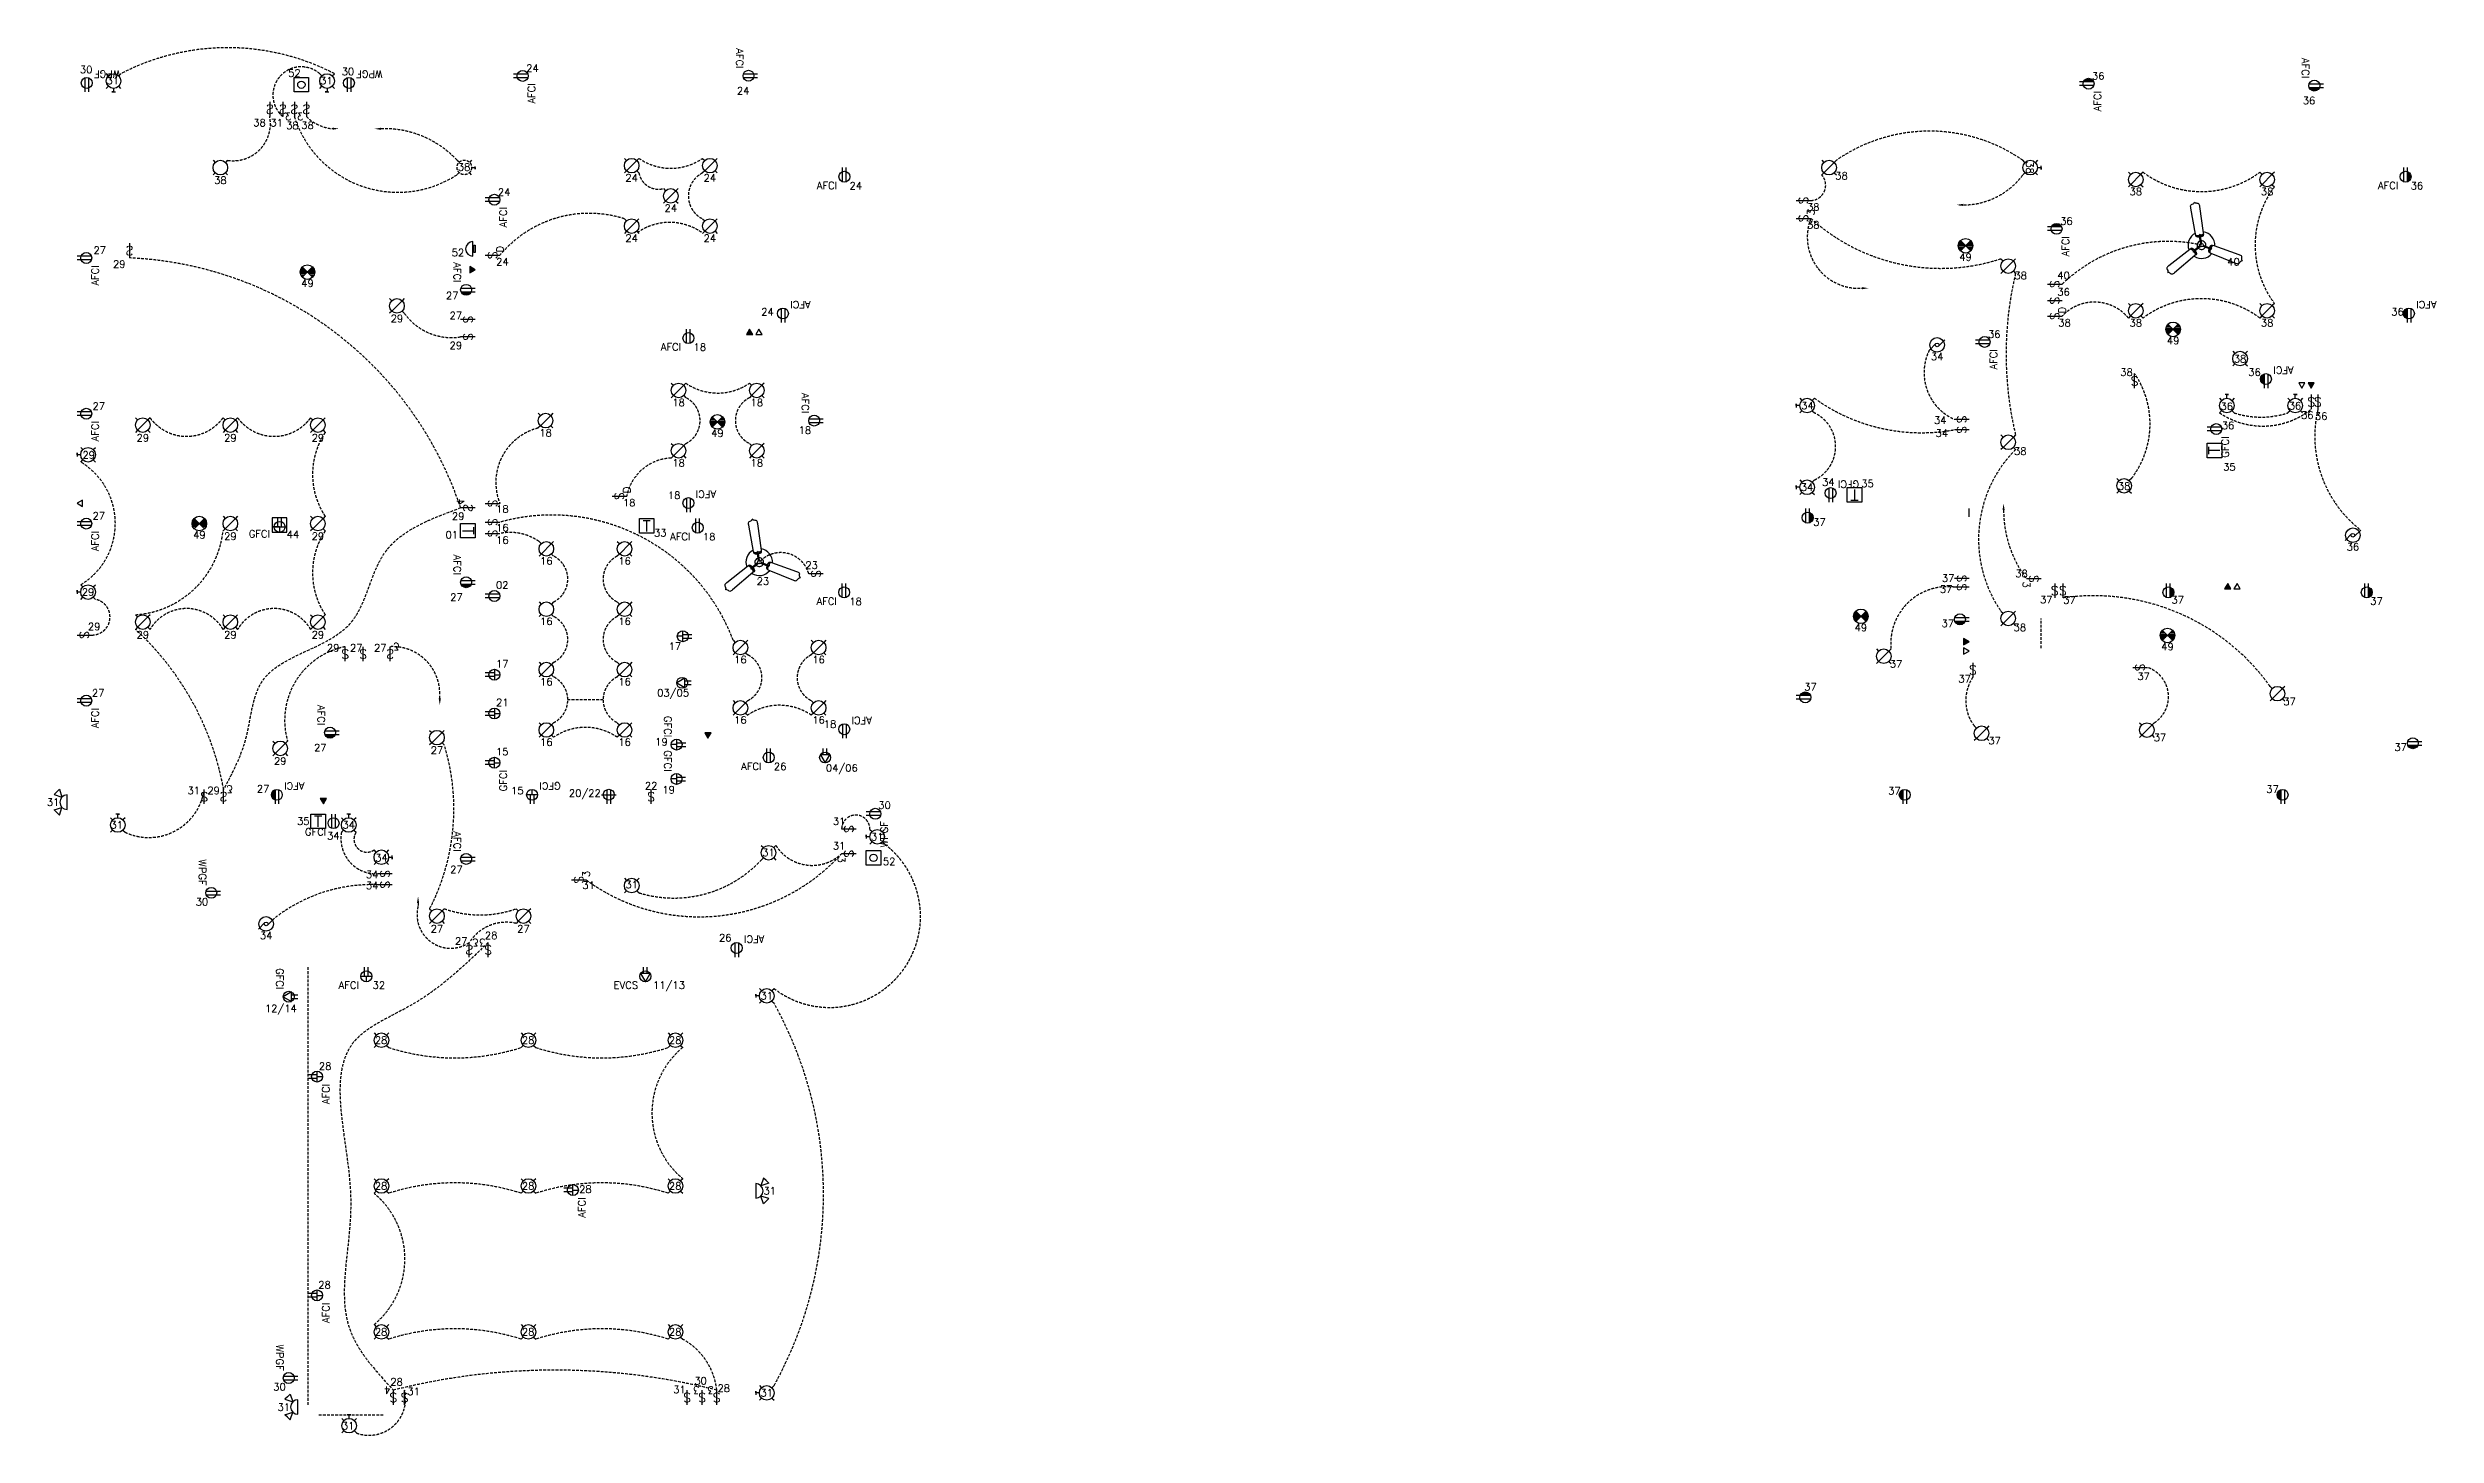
# Model space of a CAD drawing. Header units: millimetres. Extents: x -17301 to 96414, y -64549 to 30877.
# Drawn here: x 34005 to 66734, y 4481 to 23506 of the extents above; entities that cross this region are included whole.
import ezdxf
from ezdxf.enums import TextEntityAlignment as Align

# ---------------------------------------------------------------- set-up
doc = ezdxf.new("R2010")
doc.units = ezdxf.units.MM
doc.header["$LTSCALE"] = 150
doc.header["$MEASUREMENT"] = 0
doc.linetypes.add('HIDDEN', pattern=[0.375, 0.25, -0.125])
for name, color, linetype in [('E-DA-OUT-SYM', 6, 'Continuous'), ('E-FP-SYM', 1, 'Continuous'), ('E-NL-CLG-SYM', 5, 'Continuous'), ('E-NP-CTL-SYM', 6, 'Continuous'), ('E-NP-OUT-SYM', 3, 'Continuous'), ('E-NW-CTL-CCT', 5, 'HIDDEN'), ('E-NW-CTL-FAN', 3, 'HIDDEN'), ('E-PH-OUT-SYM', 6, 'Continuous'), ('E-SG-LVD-SYM', 6, 'Continuous')]:
    doc.layers.add(name, color=color, linetype=linetype)
doc.styles.add('Arial 0.10', font='arial.ttf', dxfattribs={"height": 0.1})
doc.styles.add('ROMAN S 100', font='romans.shx', dxfattribs={"height": 100})
doc.styles.add('ROMANS 100', font='romans.shx', dxfattribs={"height": 100})
doc.styles.add('ROMANS 125', font='romans.shx', dxfattribs={"height": 125})

msp = doc.modelspace()

# ---------------------------------------------------------------- texts
at = {"layer": 'E-NW-CTL-CCT', "style": 'ROMANS 100'}
msp.add_text('38', height=100, dxfattribs=at).set_placement((39624, 21820))

# ---------------------------------------------------------------- blocks, each defined once
blk = doc.blocks.new('*U91')
for p, q in [((-25, -88), (-25, 0)), ((25, -88), (25, 0))]:
    blk.add_line(p, q)
blk.add_lwpolyline([(0, -200), (65, -88), (-65, -88)], close=True)
blk.add_circle((0, -125), 75)
at = {"style": 'ROMANS 100'}
blk.add_attdef('CIRCUIT', text='', height=100, dxfattribs=at).set_placement((229, -219), align=Align.TOP_CENTER)
at = {"style": 'ROMANS 100', "flags": 1}
for tag, p in [('SPECIAL', (229, -454)), ('ROOM', (229, -343))]:
    blk.add_attdef(tag, text='', height=100, dxfattribs=at).set_placement(p, align=Align.TOP_CENTER)
blk = doc.blocks.new('TERMOSTAT')
for p, q in [((-50, -25), (50, -25)), ((0, -175), (0, -25))]:
    blk.add_line(p, q)
blk.add_lwpolyline([(-100, 0), (100, 0), (100, -200), (-100, -200)], close=True)
at = {"style": 'ROMANS 100'}
blk.add_attdef('CIRCUIT', text='', height=100, dxfattribs=at).set_placement((9, -223), align=Align.TOP_CENTER)
at = {"style": 'ROMANS 100', "flags": 1}
for tag, p in [('SPECIAL', (9, -527)), ('ROOM', (9, -374))]:
    blk.add_attdef(tag, text='', height=100, dxfattribs=at).set_placement(p, align=Align.TOP_CENTER)
blk = doc.blocks.new('*U87')
for p, q in [((-25, -125), (-25, 0)), ((-25, -125), (-25, 0)), ((25, -125), (25, 0)), ((75, -125), (-75, -125)), ((0, -125), (0, -200))]:
    blk.add_line(p, q)
blk.add_circle((0, -125), 75)
at = {"style": 'ROMANS 100'}
blk.add_attdef('CIRCUIT', text='', height=100, dxfattribs=at).set_placement((229, -219), align=Align.TOP_CENTER)
at = {"style": 'ROMANS 100', "flags": 1}
for tag, p in [('SPECIAL', (229, -454)), ('ROOM', (229, -343))]:
    blk.add_attdef(tag, text='', height=100, dxfattribs=at).set_placement(p, align=Align.TOP_CENTER)
blk = doc.blocks.new('*U88')
for p, q in [((-25, -125), (-25, 0)), ((25, -125), (25, 0)), ((-75, -125), (75, -125)), ((0, -125), (0, -200))]:
    blk.add_line(p, q)
blk.add_circle((0, -125), 75)
at = {"style": 'ROMANS 100'}
blk.add_text('GFCI', height=100, dxfattribs=at).set_placement((-100, -196), align=Align.TOP_RIGHT)
blk.add_attdef('CIRCUIT', text='', height=100, dxfattribs=at).set_placement((229, -219), align=Align.TOP_CENTER)
at = {"style": 'ROMANS 100', "flags": 1}
for tag, p in [('SPECIAL', (229, -454)), ('ROOM', (229, -343))]:
    blk.add_attdef(tag, text='', height=100, dxfattribs=at).set_placement(p, align=Align.TOP_CENTER)
blk = doc.blocks.new('*U94')
for p, q in [((-25, -196), (-25, 0)), ((-25, -196), (-25, 0)), ((25, -196), (25, 0))]:
    blk.add_line(p, q)
blk.add_circle((0, -125), 75)
at = {"style": 'ROMANS 100'}
blk.add_attdef('CIRCUIT', text='', height=100, dxfattribs=at).set_placement((229, -219), align=Align.TOP_CENTER)
at = {"style": 'ROMANS 100', "flags": 1}
for tag, p in [('SPECIAL', (229, -454)), ('ROOM', (229, -343))]:
    blk.add_attdef(tag, text='', height=100, dxfattribs=at).set_placement(p, align=Align.TOP_CENTER)
blk = doc.blocks.new('*U83')
for p, q in [((-25, -196), (-25, 0)), ((-25, -196), (-25, 0)), ((25, -196), (25, 0))]:
    blk.add_line(p, q)
blk.add_circle((0, -125), 75)
at = {"style": 'ROMANS 100'}
blk.add_text('AFCI', height=100, dxfattribs=at).set_placement((-100, -196), align=Align.TOP_RIGHT)
blk.add_attdef('CIRCUIT', text='', height=100, dxfattribs=at).set_placement((229, -219), align=Align.TOP_CENTER)
at = {"style": 'ROMANS 100', "flags": 1}
for tag, p in [('SPECIAL', (229, -454)), ('ROOM', (229, -343))]:
    blk.add_attdef(tag, text='', height=100, dxfattribs=at).set_placement(p, align=Align.TOP_CENTER)
blk = doc.blocks.new('*U66')
for p, q in [((-100, 100), (-71, 71)), ((-100, 100), (-71, 71)), ((71, 71), (-71, -71)), ((100, 100), (71, 71)), ((100, 100), (71, 71)), ((-71, -71), (-100, -100)), ((-71, -71), (-100, -100)), ((71, -71), (100, -100)), ((71, -71), (100, -100))]:
    blk.add_line(p, q)
blk.add_circle((0, 0), 100)
blk.add_circle((0, 0), 100)
at = {"style": 'ROMANS 100'}
blk.add_attdef('CIRCUIT', text='', height=100, dxfattribs=at).set_placement((0, 0), align=Align.TOP_CENTER)
at = {"style": 'ROMANS 100', "flags": 1}
for tag, p in [('SPECIAL', (0, -235)), ('ROOM', (0, -125))]:
    blk.add_attdef(tag, text='', height=100, dxfattribs=at).set_placement(p, align=Align.TOP_CENTER)
blk = doc.blocks.new('*U67')
for p, q in [((-100, 100), (-71, 71)), ((100, 100), (71, 71)), ((-71, -71), (-100, -100)), ((71, -71), (100, -100))]:
    blk.add_line(p, q)
blk.add_circle((0, 0), 100)
at = {"style": 'ROMANS 100'}
blk.add_attdef('CIRCUIT', text='', height=100, dxfattribs=at).set_placement((0, 0), align=Align.TOP_CENTER)
at = {"style": 'ROMANS 100', "flags": 1}
for tag, p in [('SPECIAL', (0, -235)), ('ROOM', (0, -125))]:
    blk.add_attdef(tag, text='', height=100, dxfattribs=at).set_placement(p, align=Align.TOP_CENTER)
blk = doc.blocks.new('SWITCHES')
blk.add_line((0, 0), (0, -200))
at = {"style": 'ROMANS 125'}
blk.add_text('S', height=125, dxfattribs=at).set_placement((0, -100), align=Align.MIDDLE_CENTER)
at = {"style": 'ROMANS 100'}
blk.add_attdef('CIRCUIT', text='', height=100, dxfattribs=at).set_placement((1, -234), align=Align.TOP_CENTER)
at = {"style": 'ROMANS 100', "flags": 1}
for tag, p in [('SPECIAL', (1, -469)), ('ROOM', (1, -359))]:
    blk.add_attdef(tag, text='', height=100, dxfattribs=at).set_placement(p, align=Align.TOP_CENTER)
blk = doc.blocks.new('*U23')
blk.add_line((0, 0), (0, -200))
at = {"style": 'ROMANS 125'}
blk.add_text('S', height=125, dxfattribs=at).set_placement((0, -100), align=Align.MIDDLE_CENTER)
at = {"style": 'ROMANS 100'}
blk.add_text('D', height=100, dxfattribs=at).set_placement((39, -151), align=Align.TOP_LEFT)
blk.add_attdef('CIRCUIT', text='', height=100, dxfattribs=at).set_placement((1, -234), align=Align.TOP_CENTER)
at = {"style": 'ROMANS 100', "flags": 1}
for tag, p in [('SPECIAL', (1, -469)), ('ROOM', (1, -359))]:
    blk.add_attdef(tag, text='', height=100, dxfattribs=at).set_placement(p, align=Align.TOP_CENTER)
blk = doc.blocks.new('*U86')
for p, q in [((-25, -196), (-25, 0)), ((-25, -196), (-25, 0)), ((25, -196), (25, 0)), ((100, -125), (-100, -125))]:
    blk.add_line(p, q)
blk.add_circle((0, -125), 75)
at = {"style": 'ROMANS 100'}
blk.add_attdef('CIRCUIT', text='', height=100, dxfattribs=at).set_placement((229, -219), align=Align.TOP_CENTER)
at = {"style": 'ROMANS 100', "flags": 1}
for tag, p in [('SPECIAL', (229, -454)), ('ROOM', (229, -343))]:
    blk.add_attdef(tag, text='', height=100, dxfattribs=at).set_placement(p, align=Align.TOP_CENTER)
blk = doc.blocks.new('*U45')
for p, q in [((-271, 113), (-184, 80)), ((-266, 126), (-179, 93)), ((-160, 19), (178, -117)), ((-121, 123), (222, 0))]:
    blk.add_line(p, q)
for centre, radius in [((-180, 48), 2.62), ((-169, 82), 3.9), ((-169, 82), 3.9), ((-155, 115), 2.62)]:
    blk.add_circle(centre, radius)
for points in [[(-185, 81), (-188, 36), (-160, 19)], [(-180, 94), (-153, 129), (-121, 123)], [(178, -117), (218, -125), (251, -91), (270, -85)], [(222, 0), (258, -21), (259, -68), (270, -85)]]:
    blk.add_spline(points, degree=3)
for points in [[(-184, 80), (-178, 78), (-187, 63), (-186, 40), (-177, 32), (-168, 30), (-174, 40), (-172, 52), (-168, 64), (-160, 73), (-153, 76)], [(-179, 93), (-173, 91), (-170, 108), (-154, 125), (-142, 125), (-134, 120), (-145, 117), (-151, 107), (-157, 95), (-157, 83), (-153, 76)]]:
    blk.add_open_spline(points, degree=3)
blk = doc.blocks.new('*U44')
at = {"color": 0, "linetype": 'ByBlock', "lineweight": -2, "transparency": 16777216}
for p, rotation in [((-1259, 928), 120), ((-1481, 426), 240)]:
    blk.add_blockref('*U45', p, dxfattribs=dict(at, rotation=rotation))
blk.add_blockref('*U45', (-935, 485), dxfattribs=at)
blk = doc.blocks.new('*U39')
blk.add_circle((0, 0), 24.4)
for radius, start, end in [(183, 116.8306, 201.4366), (59.6, 105.8787, 212.3885), (59.6, 345.8787, 92.3885), (183, 356.8306, 81.4366), (183, 236.8306, 321.4366), (59.6, 225.8787, 332.3885)]:
    blk.add_arc((0, 0), radius, start, end)
blk.add_blockref('*U44', (1225, -613))
at = {"style": 'Arial 0.10'}
blk.add_text('CIRCUIT', height=0.1, dxfattribs=at).set_placement((27, -6), align=Align.BOTTOM_LEFT)
at = {"style": 'ROMAN S 100'}
blk.add_attdef('CIRCUIT', text='', height=100, dxfattribs=at).set_placement((439, -228), align=Align.MIDDLE_CENTER)
at = {"style": 'ROMAN S 100', "flags": 1}
for tag, p in [('ROOM', (439, -357)), ('SPECIAL', (439, -496))]:
    blk.add_attdef(tag, text='', height=100, dxfattribs=at).set_placement(p, align=Align.MIDDLE_CENTER)
blk = doc.blocks.new('*U20')
blk.add_line((0, 0), (0, -200))
at = {"style": 'ROMANS 125'}
blk.add_text('S', height=125, dxfattribs=at).set_placement((0, -100), align=Align.MIDDLE_CENTER)
at = {"style": 'ROMANS 100'}
blk.add_attdef('CIRCUIT', text='', height=100, dxfattribs=at).set_placement((1, -234), align=Align.TOP_CENTER)
at = {"style": 'ROMANS 100', "flags": 1}
for tag, p in [('SPECIAL', (1, -469)), ('ROOM', (1, -359))]:
    blk.add_attdef(tag, text='', height=100, dxfattribs=at).set_placement(p, align=Align.TOP_CENTER)
blk = doc.blocks.new('*U85')
h = blk.add_hatch(color=256)
h.dxf.hatch_style = 1
h.paths.add_polyline_path([(25, -196, 0.317837), (75, -125, 0.317837), (25, -54)])
for p, q in [((-25, -196), (-25, 0)), ((25, -196), (25, 0))]:
    blk.add_line(p, q)
blk.add_circle((0, -125), 75)
at = {"style": 'ROMANS 100'}
blk.add_text('AFCI', height=100, dxfattribs=at).set_placement((-100, -196), align=Align.TOP_RIGHT)
blk.add_attdef('CIRCUIT', text='', height=100, dxfattribs=at).set_placement((229, -219), align=Align.TOP_CENTER)
at = {"style": 'ROMANS 100', "flags": 1}
for tag, p in [('SPECIAL', (229, -454)), ('ROOM', (229, -343))]:
    blk.add_attdef(tag, text='', height=100, dxfattribs=at).set_placement(p, align=Align.TOP_CENTER)
blk = doc.blocks.new('*U21')
blk.add_line((0, 0), (0, -200))
blk.add_line((0, 0), (0, -200))
at = {"style": 'ROMANS 125'}
blk.add_text('S', height=125, dxfattribs=at).set_placement((0, -100), align=Align.MIDDLE_CENTER)
blk.add_text('S', height=125, dxfattribs=at).set_placement((0, -100), align=Align.MIDDLE_CENTER)
at = {"style": 'ROMANS 100'}
blk.add_text('3', height=100, dxfattribs=at).set_placement((39, -151), align=Align.TOP_LEFT)
blk.add_attdef('CIRCUIT', text='', height=100, dxfattribs=at).set_placement((1, -234), align=Align.TOP_CENTER)
at = {"style": 'ROMANS 100', "flags": 1}
for tag, p in [('SPECIAL', (1, -469)), ('ROOM', (1, -359))]:
    blk.add_attdef(tag, text='', height=100, dxfattribs=at).set_placement(p, align=Align.TOP_CENTER)
blk = doc.blocks.new('*U22')
blk.add_line((0, 0), (0, -200))
at = {"style": 'ROMANS 125'}
blk.add_text('S', height=125, dxfattribs=at).set_placement((0, -100), align=Align.MIDDLE_CENTER)
at = {"style": 'ROMANS 100'}
blk.add_text('4', height=100, dxfattribs=at).set_placement((39, -151), align=Align.TOP_LEFT)
blk.add_attdef('CIRCUIT', text='', height=100, dxfattribs=at).set_placement((1, -234), align=Align.TOP_CENTER)
at = {"style": 'ROMANS 100', "flags": 1}
for tag, p in [('SPECIAL', (1, -469)), ('ROOM', (1, -359))]:
    blk.add_attdef(tag, text='', height=100, dxfattribs=at).set_placement(p, align=Align.TOP_CENTER)
blk = doc.blocks.new('*U64')
for p, q in [((-100, 100), (-71, 71)), ((100, 100), (71, 71)), ((-71, -71), (-100, -100)), ((71, -71), (100, -100))]:
    blk.add_line(p, q)
blk.add_circle((0, 0), 100)
at = {"style": 'ROMANS 100'}
blk.add_attdef('CIRCUIT', text='', height=100, dxfattribs=at).set_placement((0, 0), align=Align.TOP_CENTER)
at = {"style": 'ROMANS 100', "flags": 1}
for tag, p in [('SPECIAL', (0, -235)), ('ROOM', (0, -125))]:
    blk.add_attdef(tag, text='', height=100, dxfattribs=at).set_placement(p, align=Align.TOP_CENTER)
blk = doc.blocks.new('*U62')
blk.add_lwpolyline([(0, 0), (-43, -75), (43, -75)], close=True)
at = {"style": 'ROMANS 100', "flags": 1}
for tag, p in [('SPECIAL', (4, -207)), ('ROOM', (4, -97))]:
    blk.add_attdef(tag, text='', height=100, dxfattribs=at).set_placement(p, align=Align.TOP_CENTER)
blk = doc.blocks.new('*U65')
for p, q in [((-100, 100), (-71, 71)), ((25, 150), (-25, 150)), ((0, 100), (0, 150)), ((0, 150), (25, 150)), ((100, 100), (71, 71)), ((-71, -71), (-100, -100)), ((71, -71), (100, -100))]:
    blk.add_line(p, q)
blk.add_circle((0, 0), 100)
at = {"style": 'ROMANS 100'}
blk.add_attdef('CIRCUIT', text='', height=100, dxfattribs=at).set_placement((0, 0), align=Align.TOP_CENTER)
at = {"style": 'ROMANS 100', "flags": 1}
for tag, p in [('SPECIAL', (0, -235)), ('ROOM', (0, -125))]:
    blk.add_attdef(tag, text='', height=100, dxfattribs=at).set_placement(p, align=Align.TOP_CENTER)
blk = doc.blocks.new('SECUIRITY FLOODLIGHT')
for p, q in [((-141, 141), (-177, 106)), ((-177, 106), (-71, 71)), ((-141, 141), (-106, 177)), ((-106, 177), (-71, 71)), ((-100, 0), (100, 0)), ((106, 177), (71, 71)), ((177, 106), (71, 71)), ((141, 141), (106, 177)), ((141, 141), (177, 106))]:
    blk.add_line(p, q)
blk.add_arc((0, 0), 100, 0, 180)
at = {"style": 'ROMANS 100', "flags": 1}
for tag, p in [('SPECIAL', (0, -255)), ('ROOM', (0, -134))]:
    blk.add_attdef(tag, text='', height=100, dxfattribs=at).set_placement(p, align=Align.TOP_CENTER)
at = {"style": 'ROMANS 100'}
blk.add_attdef('CIRCUIT', text='', height=100, dxfattribs=at).set_placement((0, -13), align=Align.TOP_CENTER)
blk = doc.blocks.new('*U84')
for p, q in [((-25, -196), (-25, 0)), ((-25, -196), (-25, 0)), ((25, -196), (25, 0))]:
    blk.add_line(p, q)
blk.add_circle((0, -125), 75)
at = {"style": 'ROMANS 100'}
blk.add_text('WPGF', height=100, dxfattribs=at).set_placement((-100, -196), align=Align.TOP_RIGHT)
blk.add_attdef('CIRCUIT', text='', height=100, dxfattribs=at).set_placement((229, -219), align=Align.TOP_CENTER)
at = {"style": 'ROMANS 100', "flags": 1}
for tag, p in [('SPECIAL', (229, -454)), ('ROOM', (229, -343))]:
    blk.add_attdef(tag, text='', height=100, dxfattribs=at).set_placement(p, align=Align.TOP_CENTER)
blk = doc.blocks.new('*U89')
for p, q in [((-25, -125), (-25, 0)), ((25, -125), (25, 0)), ((-75, -125), (75, -125)), ((0, -125), (0, -200))]:
    blk.add_line(p, q)
blk.add_circle((0, -125), 75)
at = {"style": 'ROMANS 100'}
blk.add_text('AFCI', height=100, dxfattribs=at).set_placement((-100, -196), align=Align.TOP_RIGHT)
blk.add_attdef('CIRCUIT', text='', height=100, dxfattribs=at).set_placement((229, -219), align=Align.TOP_CENTER)
at = {"style": 'ROMANS 100', "flags": 1}
for tag, p in [('SPECIAL', (229, -454)), ('ROOM', (229, -343))]:
    blk.add_attdef(tag, text='', height=100, dxfattribs=at).set_placement(p, align=Align.TOP_CENTER)
blk = doc.blocks.new('*U93')
for p, q in [((-25, -88), (-25, 0)), ((25, -88), (25, 0))]:
    blk.add_line(p, q)
blk.add_lwpolyline([(0, -200), (65, -88), (-65, -88)], close=True)
blk.add_circle((0, -125), 75)
at = {"style": 'ROMANS 100'}
blk.add_text('EVCS', height=100, dxfattribs=at).set_placement((-100, -196), align=Align.TOP_RIGHT)
blk.add_attdef('CIRCUIT', text='', height=100, dxfattribs=at).set_placement((229, -219), align=Align.TOP_CENTER)
at = {"style": 'ROMANS 100', "flags": 1}
for tag, p in [('SPECIAL', (229, -454)), ('ROOM', (229, -343))]:
    blk.add_attdef(tag, text='', height=100, dxfattribs=at).set_placement(p, align=Align.TOP_CENTER)
blk = doc.blocks.new('LED LUMINAIRES')
for p, q in [((-100, 100), (-71, 71)), ((100, 100), (71, 71)), ((-71, -71), (-100, -100)), ((71, -71), (100, -100))]:
    blk.add_line(p, q)
blk.add_circle((0, 0), 100)
at = {"style": 'ROMANS 100'}
blk.add_attdef('CIRCUIT', text='', height=100, dxfattribs=at).set_placement((0, 0), align=Align.TOP_CENTER)
at = {"style": 'ROMANS 100', "flags": 1}
for tag, p in [('SPECIAL', (0, -235)), ('ROOM', (0, -125))]:
    blk.add_attdef(tag, text='', height=100, dxfattribs=at).set_placement(p, align=Align.TOP_CENTER)
blk = doc.blocks.new('*U92')
for p, q in [((-25, -88), (-25, 0)), ((25, -88), (25, 0))]:
    blk.add_line(p, q)
blk.add_lwpolyline([(0, -200), (65, -88), (-65, -88)], close=True)
blk.add_circle((0, -125), 75)
at = {"style": 'ROMANS 100'}
blk.add_text('GFCI', height=100, dxfattribs=at).set_placement((-100, -196), align=Align.TOP_RIGHT)
blk.add_attdef('CIRCUIT', text='', height=100, dxfattribs=at).set_placement((229, -219), align=Align.TOP_CENTER)
at = {"style": 'ROMANS 100', "flags": 1}
for tag, p in [('SPECIAL', (229, -454)), ('ROOM', (229, -343))]:
    blk.add_attdef(tag, text='', height=100, dxfattribs=at).set_placement(p, align=Align.TOP_CENTER)
blk = doc.blocks.new('EXHAUST FAN')
for p, q in [((-106, -71), (-18, 18)), ((18, -18), (106, 71))]:
    blk.add_line(p, q)
for radius in [100, 25]:
    blk.add_circle((0, 0), radius)
at = {"style": 'ROMANS 100'}
blk.add_attdef('CIRCUIT', text='', height=100, dxfattribs=at).set_placement((0, -159), align=Align.MIDDLE_CENTER)
at = {"style": 'ROMANS 100', "flags": 1}
for tag, p in [('ROOM', (0, -269)), ('SPECIAL', (0, -395))]:
    blk.add_attdef(tag, text='', height=100, dxfattribs=at).set_placement(p, align=Align.MIDDLE_CENTER)
blk = doc.blocks.new('*U82')
for p, q in [((-25, -196), (-25, 0)), ((-25, -196), (-25, 0)), ((25, -196), (25, 0))]:
    blk.add_line(p, q)
blk.add_circle((0, -125), 75)
at = {"style": 'ROMANS 100'}
blk.add_text('GFCI', height=100, dxfattribs=at).set_placement((-100, -196), align=Align.TOP_RIGHT)
blk.add_attdef('CIRCUIT', text='', height=100, dxfattribs=at).set_placement((229, -219), align=Align.TOP_CENTER)
at = {"style": 'ROMANS 100', "flags": 1}
for tag, p in [('SPECIAL', (229, -454)), ('ROOM', (229, -343))]:
    blk.add_attdef(tag, text='', height=100, dxfattribs=at).set_placement(p, align=Align.TOP_CENTER)
blk = doc.blocks.new('*U79')
for p, q in [((-271, 113), (-184, 80)), ((-266, 126), (-179, 93)), ((-160, 19), (178, -117)), ((-121, 123), (222, 0))]:
    blk.add_line(p, q)
for centre, radius in [((-180, 48), 2.62), ((-169, 82), 3.9), ((-169, 82), 3.9), ((-155, 115), 2.62)]:
    blk.add_circle(centre, radius)
for points in [[(-185, 81), (-188, 36), (-160, 19)], [(-180, 94), (-153, 129), (-121, 123)], [(178, -117), (218, -125), (251, -91), (270, -85)], [(222, 0), (258, -21), (259, -68), (270, -85)]]:
    blk.add_spline(points, degree=3)
for points in [[(-184, 80), (-178, 78), (-187, 63), (-186, 40), (-177, 32), (-168, 30), (-174, 40), (-172, 52), (-168, 64), (-160, 73), (-153, 76)], [(-179, 93), (-173, 91), (-170, 108), (-154, 125), (-142, 125), (-134, 120), (-145, 117), (-151, 107), (-157, 95), (-157, 83), (-153, 76)]]:
    blk.add_open_spline(points, degree=3)
blk = doc.blocks.new('*U78')
at = {"color": 0, "linetype": 'ByBlock', "lineweight": -2, "transparency": 16777216}
for p, rotation in [((-1259, 928), 120), ((-1481, 426), 240)]:
    blk.add_blockref('*U79', p, dxfattribs=dict(at, rotation=rotation))
blk.add_blockref('*U79', (-935, 485), dxfattribs=at)
blk = doc.blocks.new('*U73')
blk.add_circle((0, 0), 24.4)
for radius, start, end in [(183, 116.8306, 201.4366), (59.6, 105.8787, 212.3885), (59.6, 345.8787, 92.3885), (183, 356.8306, 81.4366), (183, 236.8306, 321.4366), (59.6, 225.8787, 332.3885)]:
    blk.add_arc((0, 0), radius, start, end)
blk.add_blockref('*U78', (1225, -613))
at = {"style": 'Arial 0.10'}
blk.add_text('CIRCUIT', height=0.1, dxfattribs=at).set_placement((27, -6), align=Align.BOTTOM_LEFT)
at = {"style": 'ROMAN S 100'}
blk.add_attdef('CIRCUIT', text='', height=100, dxfattribs=at).set_placement((439, -228), align=Align.MIDDLE_CENTER)
at = {"style": 'ROMAN S 100', "flags": 1}
for tag, p in [('ROOM', (439, -357)), ('SPECIAL', (439, -496))]:
    blk.add_attdef(tag, text='', height=100, dxfattribs=at).set_placement(p, align=Align.MIDDLE_CENTER)
blk = doc.blocks.new('*U95')
h = blk.add_hatch(color=256)
h.dxf.hatch_style = 1
h.paths.add_polyline_path([(25, -196, 0.317837), (75, -125, 0.317837), (25, -54)])
for p, q in [((-25, -196), (-25, 0)), ((25, -196), (25, 0))]:
    blk.add_line(p, q)
blk.add_circle((0, -125), 75)
at = {"style": 'ROMANS 100'}
blk.add_attdef('CIRCUIT', text='', height=100, dxfattribs=at).set_placement((229, -219), align=Align.TOP_CENTER)
at = {"style": 'ROMANS 100', "flags": 1}
for tag, p in [('SPECIAL', (229, -454)), ('ROOM', (229, -343))]:
    blk.add_attdef(tag, text='', height=100, dxfattribs=at).set_placement(p, align=Align.TOP_CENTER)
blk = doc.blocks.new('SMOKE ALARM & CO DETECTOR')
h = blk.add_hatch()
h.set_pattern_fill('LINE', color=256, scale=150)
h.set_pattern_definition([(0, (-3038.077, -8218.569), (0, 18.75), [])])
h.paths.add_polyline_path([(-71, 71, 0.198912), (-100, 0, 0.198912), (-71, -71), (0, 0)])
h.paths.add_polyline_path([(0, 0), (71, -71, 0.198912), (100, 0, 0.198912), (71, 71)])
for p, q in [((-71, 71), (71, -71)), ((71, 71), (-71, -71))]:
    blk.add_line(p, q)
blk.add_circle((0, 0), 100)
at = {"style": 'ROMANS 100'}
blk.add_attdef('CIRCUIT', text='', height=100, dxfattribs=at).set_placement((0, -154), align=Align.MIDDLE_CENTER)
at = {"style": 'ROMANS 100', "flags": 1}
for tag, p in [('ROOM', (0, -273)), ('SPECIAL', (0, -389))]:
    blk.add_attdef(tag, text='', height=100, dxfattribs=at).set_placement(p, align=Align.MIDDLE_CENTER)
blk = doc.blocks.new('*U90')
for p, q in [((0, 0), (-100, 0)), ((-100, 0), (100, 0)), ((-25, 0), (-25, 125)), ((0, 0), (0, -75)), ((25, 0), (25, 125))]:
    blk.add_line(p, q)
blk.add_lwpolyline([(-100, -75), (100, -75), (100, 125), (-100, 125)], close=True)
blk.add_circle((0, 0), 75)
at = {"style": 'ROMANS 100'}
blk.add_text('GFCI', height=100, dxfattribs=at).set_placement((-131, -46), align=Align.TOP_RIGHT)
blk.add_attdef('CIRCUIT', text='', height=100, dxfattribs=at).set_placement((229, -219), align=Align.TOP_CENTER)
at = {"style": 'ROMANS 100', "flags": 1}
for tag, p in [('SPECIAL', (229, -454)), ('ROOM', (229, -343))]:
    blk.add_attdef(tag, text='', height=100, dxfattribs=at).set_placement(p, align=Align.TOP_CENTER)
blk = doc.blocks.new('*U13')
blk.add_line((100, -32), (-100, -32))
blk.add_lwpolyline([(50, -20), (-50, -20), (-50, 0), (50, 0)], close=True)
blk.add_arc((0, -32), 100, 180, 0)
at = {"style": 'ROMANS 100'}
blk.add_attdef('CIRCUIT', text='', height=100, dxfattribs=at).set_placement((1, -225), align=Align.TOP_CENTER)
at = {"style": 'ROMANS 100', "flags": 1}
for tag, p in [('SPECIAL', (1, -530)), ('ROOM', (1, -377))]:
    blk.add_attdef(tag, text='', height=100, dxfattribs=at).set_placement(p, align=Align.TOP_CENTER)
blk = doc.blocks.new('*U14')
blk.add_lwpolyline([(-100, 0), (100, 0), (100, -200), (-100, -200)], close=True)
blk.add_circle((0, -100), 50)
at = {"style": 'ROMANS 100'}
blk.add_attdef('CIRCUIT', text='', height=100, dxfattribs=at).set_placement((1, -225), align=Align.TOP_CENTER)
at = {"style": 'ROMANS 100', "flags": 1}
for tag, p in [('SPECIAL', (1, -530)), ('ROOM', (1, -377))]:
    blk.add_attdef(tag, text='', height=100, dxfattribs=at).set_placement(p, align=Align.TOP_CENTER)
blk = doc.blocks.new('COMMUNICATION')
h = blk.add_hatch(color=256)
h.dxf.hatch_style = 1
h.paths.add_polyline_path([(-43, -75), (43, -75), (0, 0)])
blk.add_lwpolyline([(0, 0), (-43, -75), (43, -75)], close=True)
at = {"style": 'ROMANS 100', "flags": 1}
for tag, p in [('SPECIAL', (4, -207)), ('ROOM', (4, -97))]:
    blk.add_attdef(tag, text='', height=100, dxfattribs=at).set_placement(p, align=Align.TOP_CENTER)

# ---------------------------------------------------------------- linework, layer by layer
at = {"layer": 'E-NL-CLG-SYM'}
msp.add_line((60332, 17074), (60332, 17187), dxfattribs=at)
at = {"layer": 'E-NW-CTL-CCT'}
for p, q in [((39643, 21935), (39613, 21965)), ((39813, 21965), (39784, 21935)), ((39643, 21794), (39613, 21765)), ((39813, 21765), (39784, 21794)), ((39813, 21865), (39863, 21865)), ((39863, 21840), (39863, 21890)), ((39863, 21865), (39863, 21840)), ((61320, 15274), (61320, 15681)), ((39377, 14584), (39377, 14644)), ((41615, 14565), (41131, 14565)), ((39079, 11781), (39079, 11733)), ((37570, 10899), (37570, 4899)), ((37720, 4762), (38620, 4762))]:
    msp.add_line(p, q, dxfattribs=at)
msp.add_circle((39713, 21865), 100, dxfattribs=at)
for centre, radius, start, end in [((36470, 20326), 3180, 62.6196, 117.3804), ((37478, 22856), 388, 49.0466, 229.282), ((36546, 22466), 510, 261.3862, 10.8717), ((38802, 23012), 1488, 197.5943, 303.0553), ((37961, 22980), 587, 225.4542, 264.7347), ((38624, 21042), 1353, 42.9905, 92.1533), ((59792, 20121), 2241, 55.2329, 124.7671), ((42542, 22622), 769, 235.4409, 304.5591), ((42374, 21839), 273, 190.5957, 284.4053), ((43134, 21474), 351, 116.5207, 243.4793), ((58158, 21621), 210, 271.4956, 42.1072), ((60254, 22366), 1015, 267.1056, 323.4761), ((63517, 22875), 1341, 233.3621, 306.6379), ((65593, 20799), 1341, 143.3621, 216.6379), ((41424, 19646), 1589, 72.3574, 140.3309), ((42527, 20342), 769, 55.4409, 124.5591), ((58817, 20909), 701, 158.5162, 273.9256), ((59945, 23136), 2655, 227.8846, 288.1086), ((34898, 15606), 5023, 18.436, 87.3991), ((65614, 19304), 4774, 166.5828, 193.4172), ((62051, 19413), 605, 39.6437, 137.1344), ((63517, 18724), 1341, 53.3621, 126.6379), ((39537, 20325), 793, 215.3568, 279.1814), ((61587, 18349), 1226, 322.325, 34.1324), ((43185, 19540), 769, 235.4409, 304.5591), ((42593, 18393), 351, 296.5207, 63.4793), ((43778, 18393), 351, 116.5207, 243.4793), ((59682, 20746), 2519, 234.3323, 280.2899), ((35907, 18798), 620, 216.2842, 323.7158), ((37107, 18798), 620, 216.2842, 323.7158), ((57995, 18039), 509, 295.4114, 64.5886), ((64359, 19382), 1064, 236.0244, 308.5313), ((64333, 19644), 1203, 252.1525, 287.8475), ((38667, 17656), 1034, 146.2259, 213.7741), ((40916, 17545), 771, 104.2528, 202.069), ((33948, 16984), 983, 301.1706, 58.8294), ((42573, 17233), 647, 92.1042, 168.8453), ((62203, 16768), 1740, 135.1137, 214.5703), ((40915, 14446), 2652, 20.6775, 105.6312), ((62380, 17167), 1574, 180, 216.8212), ((35120, 17023), 1295, 273.8653, 353.6969), ((38667, 16306), 1034, 146.2259, 213.7741), ((40343, 16175), 685, 54.9152, 101.9909), ((40780, 16221), 351, 296.5207, 63.4793), ((41966, 16221), 351, 116.5207, 243.4793), ((60038, 15338), 778, 83.0638, 185.6094), ((34611, 15700), 247, 269.1342, 79.206), ((35907, 15235), 581, 30.606, 149.394), ((37107, 15235), 581, 30.606, 149.394), ((62038, 13015), 2977, 35.6363, 98.1338), ((32540, 12634), 3938, 10.283, 47.3622), ((40780, 15393), 351, 296.5207, 63.4793), ((41966, 15393), 351, 116.5207, 243.4793), ((38281, 14283), 1030, 101.1395, 195.9935), ((38730, 14647), 647, 359.7347, 92.7876), ((43440, 14868), 351, 296.5207, 63.4793), ((44625, 14868), 351, 116.5207, 243.4793), ((40780, 14565), 351, 296.5207, 63.4793), ((41966, 14565), 351, 116.5207, 243.4793), ((60866, 14554), 578, 146.3316, 216.9919), ((62642, 14607), 424, 302.4934, 71.541), ((44032, 13721), 769, 55.4409, 124.5591), ((41373, 13418), 769, 55.4409, 124.5591), ((36577, 13069), 2993, 332.7765, 17.0503), ((35389, 13446), 769, 244.9662, 351.8572), ((45077, 12790), 194, 359.145, 179.0074), ((38504, 12661), 482, 169.4609, 272.6385), ((38378, 12653), 177, 147.0631, 303.7245), ((42933, 14220), 2630, 233.867, 317.8444), ((44717, 11594), 1247, 232.4638, 52.7782), ((44479, 12884), 589, 212.4583, 313.2667), ((42584, 13485), 1638, 253.0868, 316.9988), ((39525, 11619), 460, 165.6335, 303.8708), ((39931, 13103), 1487, 250.6722, 289.3278), ((40287, 10916), 599, 76.8857, 147.6037), ((39225, 7784), 5410, 331.0104, 28.9896), ((39584, 12610), 2955, 252.1181, 287.8819), ((41599, 12610), 2955, 252.1181, 287.8819), ((43453, 8899), 1169, 129.7032, 230.2968), ((39584, 4987), 2955, 72.1181, 107.8819), ((41599, 4987), 2955, 72.1181, 107.8819), ((37730, 6898), 1169, 309.7032, 50.2968), ((39584, 2986), 2955, 72.1181, 107.8819), ((41599, 2986), 2955, 72.1181, 107.8819), ((42270, 5002), 908, 6.151, 61.2557), ((40957, -3704), 9078, 75.8738, 104.1262), ((38408, 4982), 501, 249.7541, 13.579)]:
    msp.add_arc(centre, radius, start, end, dxfattribs=at)
for points in [[(39663, 17195), (38607, 16560), (38144, 15607), (36939, 14814), (36715, 14027), (36414, 13337)], [(40041, 11237), (38974, 10372), (38231, 9910), (38156, 7719), (38156, 5902), (38741, 5099)]]:
    msp.add_spline(points, degree=3, dxfattribs=at)
for points in [[(37907, 22411), (37907, 22381), (37997, 22396)], [(38573, 22379), (38573, 22409), (38483, 22394)], [(60254, 21336), (60254, 21366), (60164, 21351)], [(58865, 20224), (58865, 20194), (58955, 20209)], [(60791, 17167), (60821, 17167), (60806, 17257)], [(39362, 14584), (39392, 14584), (39377, 14494)], [(39064, 11781), (39094, 11781), (39079, 11871)]]:
    msp.add_solid(points, dxfattribs=at)
at = {"layer": 'E-NW-CTL-FAN'}
for centre, radius, start, end in [((63058, 18764), 2086, 77.2832, 134.0409), ((60416, 19050), 700, 153.6149, 246.0725), ((66695, 18177), 1625, 166.7419, 232.1999), ((44050, 16185), 398, 15.8918, 137.7486), ((38449, 9860), 2171, 87.9847, 128.3229)]:
    msp.add_arc(centre, radius, start, end, dxfattribs=at)

# ---------------------------------------------------------------- block references
at = {"layer": 'E-DA-OUT-SYM'}
for name, p, rotation in [('COMMUNICATION', (39863, 20462), 270.0000000000005), ('COMMUNICATION', (65021, 18837), 180), ('*U62', (34407, 17259), 90.00000000000001), ('COMMUNICATION', (60332, 15362), 270), ('COMMUNICATION', (43052, 14037), 180), ('COMMUNICATION', (37782, 13137), 180)]:
    msp.add_blockref(name, p, dxfattribs=dict(at, rotation=rotation))
for p in [(43622, 19649), (63878, 16162)]:
    msp.add_blockref('COMMUNICATION', p, dxfattribs=at)
at = {"layer": 'E-FP-SYM'}
for p in [(60285, 20790), (37564, 20430), (63129, 19644), (43181, 18376), (36082, 16981), (58851, 15709), (63052, 15448)]:
    msp.add_blockref('SMOKE ALARM & CO DETECTOR', p, dxfattribs=at).add_auto_attribs({'CIRCUIT': '49'})
ref = msp.add_blockref('SECUIRITY FLOODLIGHT', (34270, 13161), dxfattribs=dict(at, rotation=90.00000000000001))
ref.add_attrib('CIRCUIT', '31', dxfattribs={"layer": '0', "height": 100, "style": 'ROMANS 100'}).set_placement((34078, 13211), align=Align.TOP_CENTER)
ref = msp.add_blockref('SECUIRITY FLOODLIGHT', (43707, 7831), dxfattribs=dict(at, rotation=270))
ref.add_attrib('CIRCUIT', '31', dxfattribs={"layer": '0', "height": 100, "style": 'ROMANS 100'}).set_placement((43899, 7883), align=Align.TOP_CENTER)
ref = msp.add_blockref('SECUIRITY FLOODLIGHT', (37432, 4868), dxfattribs=dict(at, rotation=90.00000000000017))
ref.add_attrib('CIRCUIT', '31', dxfattribs={"layer": '0', "height": 100, "style": 'ROMANS 100'}).set_placement((37240, 4916), align=Align.TOP_CENTER)
ref = msp.add_blockref('SWITCHES', (42766, 4899), dxfattribs=dict(at, rotation=180.0000000000001))
ref.add_attrib('CIRCUIT', '31', dxfattribs={"layer": '0', "height": 100, "style": 'ROMANS 100'}).set_placement((42662, 5157), align=Align.TOP_CENTER)
at = {"layer": 'E-NL-CLG-SYM'}
ref = msp.add_blockref('*U65', (34907, 23049), dxfattribs=dict(at, rotation=180))
ref.add_attrib('CIRCUIT', '31', dxfattribs={"layer": '0', "height": 100, "style": 'ROMANS 100'}).set_placement((34897, 23104), align=Align.TOP_CENTER)
ref = msp.add_blockref('*U65', (37832, 23049), dxfattribs=dict(at, rotation=180))
ref.add_attrib('CIRCUIT', '31', dxfattribs={"layer": '0', "height": 100, "style": 'ROMANS 100'}).set_placement((37822, 23104), align=Align.TOP_CENTER)
ref = msp.add_blockref('SWITCHES', (37047, 22762), dxfattribs=dict(at, xscale=-1))
ref.add_attrib('CIRCUIT', '38', dxfattribs={"layer": '0', "height": 100, "style": 'ROMANS 100'}).set_placement((36906, 22528), align=Align.TOP_CENTER)
ref = msp.add_blockref('SWITCHES', (37225, 22762), dxfattribs=dict(at, xscale=-1))
ref.add_attrib('CIRCUIT', '31', dxfattribs={"layer": '0', "height": 100, "style": 'ROMANS 100'}).set_placement((37142, 22528), align=Align.TOP_CENTER)
ref = msp.add_blockref('*U21', (37384, 22762), dxfattribs=dict(at, xscale=-1))
ref.add_attrib('CIRCUIT', '38', dxfattribs={"layer": '0', "height": 100, "style": 'ROMANS 100'}).set_placement((37357, 22490), align=Align.TOP_CENTER)
ref = msp.add_blockref('*U21', (37549, 22762), dxfattribs=dict(at, xscale=-1))
ref.add_attrib('CIRCUIT', '38', dxfattribs={"layer": '0', "height": 100, "style": 'ROMANS 100'}).set_placement((37564, 22492), align=Align.TOP_CENTER)
ref = msp.add_blockref('*U64', (36370, 21862), dxfattribs=at)
ref.add_attrib('CIRCUIT', '38', dxfattribs={"layer": '0', "height": 100, "style": 'ROMANS 100'}).set_placement((36370, 21738), align=Align.TOP_CENTER)
ref = msp.add_blockref('*U66', (42006, 21889), dxfattribs=at)
ref.add_attrib('CIRCUIT', '24', dxfattribs={"layer": '0', "height": 100, "style": 'ROMANS 100'}).set_placement((42006, 21772), align=Align.TOP_CENTER)
ref = msp.add_blockref('*U66', (43078, 21889), dxfattribs=at)
ref.add_attrib('CIRCUIT', '24', dxfattribs={"layer": '0', "height": 100, "style": 'ROMANS 100'}).set_placement((43078, 21772), align=Align.TOP_CENTER)
ref = msp.add_blockref('*U66', (58414, 21862), dxfattribs=at)
ref.add_attrib('CIRCUIT', '38', dxfattribs={"layer": '0', "height": 100, "style": 'ROMANS 100'}).set_placement((58585, 21800), align=Align.TOP_CENTER)
ref = msp.add_blockref('*U65', (61170, 21862), dxfattribs=dict(at, rotation=270))
ref.add_attrib('CIRCUIT', '38', dxfattribs={"layer": '0', "height": 100, "rotation": 270, "style": 'ROMANS 100'}).set_placement((61216, 21862), align=Align.TOP_CENTER)
ref = msp.add_blockref('*U66', (62617, 21699), dxfattribs=at)
ref.add_attrib('CIRCUIT', '38', dxfattribs={"layer": '0', "height": 100, "style": 'ROMANS 100'}).set_placement((62617, 21583), align=Align.TOP_CENTER)
ref = msp.add_blockref('*U66', (64417, 21699), dxfattribs=at)
ref.add_attrib('CIRCUIT', '38', dxfattribs={"layer": '0', "height": 100, "style": 'ROMANS 100'}).set_placement((64417, 21583), align=Align.TOP_CENTER)
ref = msp.add_blockref('*U66', (42542, 21474), dxfattribs=at)
ref.add_attrib('CIRCUIT', '24', dxfattribs={"layer": '0', "height": 100, "style": 'ROMANS 100'}).set_placement((42542, 21358), align=Align.TOP_CENTER)
ref = msp.add_blockref('*U20', (57964, 21412), dxfattribs=dict(at, rotation=90.00000000000001))
ref.add_attrib('CIRCUIT', '38', dxfattribs={"layer": '0', "height": 100, "style": 'ROMANS 100'}).set_placement((58198, 21372), align=Align.TOP_CENTER)
ref = msp.add_blockref('*U21', (57964, 21166), dxfattribs=dict(at, rotation=90.00000000000001))
ref.add_attrib('CIRCUIT', '38', dxfattribs={"layer": '0', "height": 100, "style": 'ROMANS 100'}).set_placement((58198, 21126), align=Align.TOP_CENTER)
ref = msp.add_blockref('*U66', (42006, 21060), dxfattribs=at)
ref.add_attrib('CIRCUIT', '24', dxfattribs={"layer": '0', "height": 100, "style": 'ROMANS 100'}).set_placement((42006, 20944), align=Align.TOP_CENTER)
ref = msp.add_blockref('*U66', (43078, 21060), dxfattribs=at)
ref.add_attrib('CIRCUIT', '24', dxfattribs={"layer": '0', "height": 100, "style": 'ROMANS 100'}).set_placement((43078, 20944), align=Align.TOP_CENTER)
ref = msp.add_blockref('SWITCHES', (35126, 20824), dxfattribs=dict(at, xscale=-1, rotation=1.622701972792129e-11))
ref.add_attrib('CIRCUIT', '29', dxfattribs={"layer": '0', "height": 100, "style": 'ROMANS 100'}).set_placement((34985, 20590), align=Align.TOP_CENTER)
ref = msp.add_blockref('*U23', (40001, 20660), dxfattribs=dict(at, rotation=90.00000000000001))
ref.add_attrib('CIRCUIT', '24', dxfattribs={"layer": '0', "height": 100, "style": 'ROMANS 100'}).set_placement((40235, 20621), align=Align.TOP_CENTER)
ref = msp.add_blockref('*U66', (60870, 20512), dxfattribs=at)
ref.add_attrib('CIRCUIT', '38', dxfattribs={"layer": '0', "height": 100, "style": 'ROMANS 100'}).set_placement((61040, 20432), align=Align.TOP_CENTER)
ref = msp.add_blockref('*U66', (38790, 19966), dxfattribs=at)
ref.add_attrib('CIRCUIT', '29', dxfattribs={"layer": '0', "height": 100, "style": 'ROMANS 100'}).set_placement((38790, 19843), align=Align.TOP_CENTER)
ref = msp.add_blockref('*U66', (62617, 19899), dxfattribs=at)
ref.add_attrib('CIRCUIT', '38', dxfattribs={"layer": '0', "height": 100, "style": 'ROMANS 100'}).set_placement((62617, 19783), align=Align.TOP_CENTER)
ref = msp.add_blockref('*U66', (64417, 19899), dxfattribs=at)
ref.add_attrib('CIRCUIT', '38', dxfattribs={"layer": '0', "height": 100, "style": 'ROMANS 100'}).set_placement((64417, 19783), align=Align.TOP_CENTER)
ref = msp.add_blockref('*U23', (61407, 19825), dxfattribs=dict(at, rotation=90.00000000000001))
ref.add_attrib('CIRCUIT', '38', dxfattribs={"layer": '0', "height": 100, "style": 'ROMANS 100'}).set_placement((61641, 19785), align=Align.TOP_CENTER)
ref = msp.add_blockref('*U20', (39863, 19542), dxfattribs=dict(at, rotation=270.0000000000005))
ref.add_attrib('CIRCUIT', '29', dxfattribs={"layer": '0', "height": 100, "style": 'ROMANS 100'}).set_placement((39597, 19474), align=Align.TOP_CENTER)
ref = msp.add_blockref('*U64', (64046, 19244), dxfattribs=at)
ref.add_attrib('CIRCUIT', '38', dxfattribs={"layer": '0', "height": 100, "style": 'ROMANS 100'}).set_placement((64046, 19290), align=Align.TOP_CENTER)
ref = msp.add_blockref('*U20', (62602, 18837), dxfattribs=dict(at, rotation=180))
ref.add_attrib('CIRCUIT', '38', dxfattribs={"layer": '0', "height": 100, "style": 'ROMANS 100'}).set_placement((62491, 19106), align=Align.TOP_CENTER)
ref = msp.add_blockref('*U66', (42649, 18807), dxfattribs=at)
ref.add_attrib('CIRCUIT', '18', dxfattribs={"layer": '0', "height": 100, "style": 'ROMANS 100'}).set_placement((42649, 18691), align=Align.TOP_CENTER)
ref = msp.add_blockref('*U66', (43721, 18807), dxfattribs=at)
ref.add_attrib('CIRCUIT', '18', dxfattribs={"layer": '0', "height": 100, "style": 'ROMANS 100'}).set_placement((43721, 18691), align=Align.TOP_CENTER)
ref = msp.add_blockref('*U65', (58114, 18599), dxfattribs=dict(at, rotation=90.00000000000001))
ref.add_attrib('CIRCUIT', '34', dxfattribs={"layer": '0', "height": 100, "style": 'ROMANS 100'}).set_placement((58118, 18648), align=Align.TOP_CENTER)
ref = msp.add_blockref('*U65', (63865, 18599), dxfattribs=at)
ref.add_attrib('CIRCUIT', '36', dxfattribs={"layer": '0', "height": 100, "style": 'ROMANS 100'}).set_placement((63864, 18639), align=Align.TOP_CENTER)
ref = msp.add_blockref('*U65', (64802, 18599), dxfattribs=at)
ref.add_attrib('CIRCUIT', '36', dxfattribs={"layer": '0', "height": 100, "style": 'ROMANS 100'}).set_placement((64799, 18647), align=Align.TOP_CENTER)
ref = msp.add_blockref('*U20', (65022, 18749), dxfattribs=at)
ref.add_attrib('CIRCUIT', '36', dxfattribs={"layer": '0', "height": 100, "style": 'ROMANS 100'}).set_placement((64968, 18518), align=Align.TOP_CENTER)
ref = msp.add_blockref('*U66', (35307, 18331), dxfattribs=at)
ref.add_attrib('CIRCUIT', '29', dxfattribs={"layer": '0', "height": 100, "style": 'ROMANS 100'}).set_placement((35307, 18207), align=Align.TOP_CENTER)
ref = msp.add_blockref('*U66', (36507, 18331), dxfattribs=at)
ref.add_attrib('CIRCUIT', '29', dxfattribs={"layer": '0', "height": 100, "style": 'ROMANS 100'}).set_placement((36507, 18207), align=Align.TOP_CENTER)
ref = msp.add_blockref('*U66', (37707, 18331), dxfattribs=at)
ref.add_attrib('CIRCUIT', '29', dxfattribs={"layer": '0', "height": 100, "style": 'ROMANS 100'}).set_placement((37707, 18207), align=Align.TOP_CENTER)
ref = msp.add_blockref('*U66', (40826, 18393), dxfattribs=at)
ref.add_attrib('CIRCUIT', '18', dxfattribs={"layer": '0', "height": 100, "style": 'ROMANS 100'}).set_placement((40826, 18277), align=Align.TOP_CENTER)
ref = msp.add_blockref('*U65', (34557, 17925), dxfattribs=dict(at, rotation=90.00000000000001))
ref.add_attrib('CIRCUIT', '29', dxfattribs={"layer": '0', "height": 100, "style": 'ROMANS 100'}).set_placement((34566, 17972), align=Align.TOP_CENTER)
ref = msp.add_blockref('*U66', (42649, 17979), dxfattribs=at)
ref.add_attrib('CIRCUIT', '18', dxfattribs={"layer": '0', "height": 100, "style": 'ROMANS 100'}).set_placement((42649, 17863), align=Align.TOP_CENTER)
ref = msp.add_blockref('*U66', (43721, 17979), dxfattribs=at)
ref.add_attrib('CIRCUIT', '18', dxfattribs={"layer": '0', "height": 100, "style": 'ROMANS 100'}).set_placement((43721, 17863), align=Align.TOP_CENTER)
ref = msp.add_blockref('*U20', (60332, 18267), dxfattribs=dict(at, rotation=270))
ref.add_attrib('CIRCUIT', '34', dxfattribs={"layer": '0', "height": 100, "style": 'ROMANS 100'}).set_placement((59959, 18270), align=Align.TOP_CENTER)
ref = msp.add_blockref('*U66', (60870, 18096), dxfattribs=at)
ref.add_attrib('CIRCUIT', '38', dxfattribs={"layer": '0', "height": 100, "style": 'ROMANS 100'}).set_placement((61035, 18024), align=Align.TOP_CENTER)
ref = msp.add_blockref('*U23', (41738, 17358), dxfattribs=dict(at, rotation=89.9999999999967))
ref.add_attrib('CIRCUIT', '18', dxfattribs={"layer": '0', "height": 100, "rotation": 360, "style": 'ROMANS 100'}).set_placement((41972, 17318), align=Align.TOP_CENTER)
ref = msp.add_blockref('*U65', (58114, 17479), dxfattribs=dict(at, rotation=90.00000000000001))
ref.add_attrib('CIRCUIT', '34', dxfattribs={"layer": '0', "height": 100, "style": 'ROMANS 100'}).set_placement((58112, 17529), align=Align.TOP_CENTER)
ref = msp.add_blockref('*U64', (62457, 17499), dxfattribs=at)
ref.add_attrib('CIRCUIT', '38', dxfattribs={"layer": '0', "height": 100, "style": 'ROMANS 100'}).set_placement((62457, 17545), align=Align.TOP_CENTER)
ref = msp.add_blockref('*U66', (36507, 16981), dxfattribs=at)
ref.add_attrib('CIRCUIT', '29', dxfattribs={"layer": '0', "height": 100, "style": 'ROMANS 100'}).set_placement((36507, 16857), align=Align.TOP_CENTER)
ref = msp.add_blockref('*U66', (37707, 16981), dxfattribs=at)
ref.add_attrib('CIRCUIT', '29', dxfattribs={"layer": '0', "height": 100, "style": 'ROMANS 100'}).set_placement((37707, 16857), align=Align.TOP_CENTER)
ref = msp.add_blockref('*U22', (39863, 17195), dxfattribs=dict(at, xscale=-1, rotation=270))
ref.add_attrib('CIRCUIT', '29', dxfattribs={"layer": '0', "height": 100, "style": 'ROMANS 100'}).set_placement((39629, 17132), align=Align.TOP_CENTER)
ref = msp.add_blockref('SWITCHES', (40001, 17256), dxfattribs=dict(at, rotation=90.00000000000001))
ref.add_attrib('CIRCUIT', '18', dxfattribs={"layer": '0', "height": 100, "style": 'ROMANS 100'}).set_placement((40235, 17231), align=Align.TOP_CENTER)
ref = msp.add_blockref('SWITCHES', (40001, 17000), dxfattribs=dict(at, rotation=90.00000000000001))
ref.add_attrib('CIRCUIT', '16', dxfattribs={"layer": '0', "height": 100, "style": 'ROMANS 100'}).set_placement((40235, 16975), align=Align.TOP_CENTER)
ref = msp.add_blockref('SWITCHES', (40001, 16845), dxfattribs=dict(at, rotation=90.00000000000001))
ref.add_attrib('CIRCUIT', '16', dxfattribs={"layer": '0', "height": 100, "style": 'ROMANS 100'}).set_placement((40235, 16805), align=Align.TOP_CENTER)
ref = msp.add_blockref('*U66', (40837, 16635), dxfattribs=at)
ref.add_attrib('CIRCUIT', '16', dxfattribs={"layer": '0', "height": 100, "style": 'ROMANS 100'}).set_placement((40837, 16519), align=Align.TOP_CENTER)
ref = msp.add_blockref('*U66', (41909, 16635), dxfattribs=at)
ref.add_attrib('CIRCUIT', '16', dxfattribs={"layer": '0', "height": 100, "style": 'ROMANS 100'}).set_placement((41909, 16519), align=Align.TOP_CENTER)
ref = msp.add_blockref('*U65', (34557, 16042), dxfattribs=dict(at, rotation=90.00000000000001))
ref.add_attrib('CIRCUIT', '29', dxfattribs={"layer": '0', "height": 100, "style": 'ROMANS 100'}).set_placement((34557, 16093), align=Align.TOP_CENTER)
ref = msp.add_blockref('*U20', (60332, 16110), dxfattribs=dict(at, rotation=270))
ref.add_attrib('CIRCUIT', '37', dxfattribs={"layer": '0', "height": 100, "style": 'ROMANS 100'}).set_placement((60017, 16131), align=Align.TOP_CENTER)
ref = msp.add_blockref('*U21', (61320, 16224), dxfattribs=dict(at, rotation=270))
ref.add_attrib('CIRCUIT', '38', dxfattribs={"layer": '0', "height": 100, "style": 'ROMANS 100'}).set_placement((61052, 16345), align=Align.TOP_CENTER)
ref = msp.add_blockref('*U20', (61617, 16162), dxfattribs=at)
ref.add_attrib('CIRCUIT', '37', dxfattribs={"layer": '0', "height": 100, "style": 'ROMANS 100'}).set_placement((61707, 15983), align=Align.TOP_CENTER)
ref = msp.add_blockref('*U66', (35307, 15631), dxfattribs=at)
ref.add_attrib('CIRCUIT', '29', dxfattribs={"layer": '0', "height": 100, "style": 'ROMANS 100'}).set_placement((35307, 15507), align=Align.TOP_CENTER)
ref = msp.add_blockref('*U66', (36507, 15631), dxfattribs=at)
ref.add_attrib('CIRCUIT', '29', dxfattribs={"layer": '0', "height": 100, "style": 'ROMANS 100'}).set_placement((36507, 15507), align=Align.TOP_CENTER)
ref = msp.add_blockref('*U66', (37707, 15631), dxfattribs=at)
ref.add_attrib('CIRCUIT', '29', dxfattribs={"layer": '0', "height": 100, "style": 'ROMANS 100'}).set_placement((37707, 15507), align=Align.TOP_CENTER)
ref = msp.add_blockref('*U67', (40837, 15807), dxfattribs=at)
ref.add_attrib('CIRCUIT', '16', dxfattribs={"layer": '0', "height": 100, "style": 'ROMANS 100'}).set_placement((40837, 15691), align=Align.TOP_CENTER)
ref = msp.add_blockref('*U66', (41909, 15807), dxfattribs=at)
ref.add_attrib('CIRCUIT', '16', dxfattribs={"layer": '0', "height": 100, "style": 'ROMANS 100'}).set_placement((41909, 15691), align=Align.TOP_CENTER)
ref = msp.add_blockref('*U66', (60870, 15681), dxfattribs=at)
ref.add_attrib('CIRCUIT', '38', dxfattribs={"layer": '0', "height": 100, "style": 'ROMANS 100'}).set_placement((61028, 15607), align=Align.TOP_CENTER)
ref = msp.add_blockref('*U20', (34407, 15453), dxfattribs=dict(at, rotation=89.99999999999999))
ref.add_attrib('CIRCUIT', '29', dxfattribs={"layer": '0', "height": 100, "style": 'ROMANS 100'}).set_placement((34641, 15619), align=Align.TOP_CENTER)
ref = msp.add_blockref('*U20', (38082, 15093), dxfattribs=dict(at, rotation=180))
ref.add_attrib('CIRCUIT', '29', dxfattribs={"layer": '0', "height": 100, "style": 'ROMANS 100'}).set_placement((37916, 15327), align=Align.TOP_CENTER)
ref = msp.add_blockref('*U21', (38698, 15093), dxfattribs=dict(at, xscale=-1, rotation=180))
ref.add_attrib('CIRCUIT', '27', dxfattribs={"layer": '0', "height": 100, "style": 'ROMANS 100'}).set_placement((38562, 15327), align=Align.TOP_CENTER)
ref = msp.add_blockref('*U66', (40837, 14979), dxfattribs=at)
ref.add_attrib('CIRCUIT', '16', dxfattribs={"layer": '0', "height": 100, "style": 'ROMANS 100'}).set_placement((40837, 14863), align=Align.TOP_CENTER)
ref = msp.add_blockref('*U66', (41909, 14979), dxfattribs=at)
ref.add_attrib('CIRCUIT', '16', dxfattribs={"layer": '0', "height": 100, "style": 'ROMANS 100'}).set_placement((41909, 14863), align=Align.TOP_CENTER)
ref = msp.add_blockref('*U66', (43496, 15282), dxfattribs=at)
ref.add_attrib('CIRCUIT', '16', dxfattribs={"layer": '0', "height": 100, "style": 'ROMANS 100'}).set_placement((43496, 15166), align=Align.TOP_CENTER)
ref = msp.add_blockref('*U66', (44568, 15282), dxfattribs=at)
ref.add_attrib('CIRCUIT', '16', dxfattribs={"layer": '0', "height": 100, "style": 'ROMANS 100'}).set_placement((44568, 15166), align=Align.TOP_CENTER)
ref = msp.add_blockref('*U66', (59164, 15162), dxfattribs=at)
ref.add_attrib('CIRCUIT', '37', dxfattribs={"layer": '0', "height": 100, "style": 'ROMANS 100'}).set_placement((59332, 15106), align=Align.TOP_CENTER)
ref = msp.add_blockref('*U20', (60385, 15074), dxfattribs=at)
ref.add_attrib('CIRCUIT', '37', dxfattribs={"layer": '0', "height": 100, "style": 'ROMANS 100'}).set_placement((60272, 14904), align=Align.TOP_CENTER)
ref = msp.add_blockref('*U20', (62576, 15009), dxfattribs=dict(at, rotation=90.00000000000001))
ref.add_attrib('CIRCUIT', '37', dxfattribs={"layer": '0', "height": 100, "style": 'ROMANS 100'}).set_placement((62725, 14937), align=Align.TOP_CENTER)
ref = msp.add_blockref('*U66', (64558, 14649), dxfattribs=at)
ref.add_attrib('CIRCUIT', '37', dxfattribs={"layer": '0', "height": 100, "style": 'ROMANS 100'}).set_placement((64725, 14593), align=Align.TOP_CENTER)
ref = msp.add_blockref('*U66', (43496, 14454), dxfattribs=at)
ref.add_attrib('CIRCUIT', '16', dxfattribs={"layer": '0', "height": 100, "style": 'ROMANS 100'}).set_placement((43496, 14338), align=Align.TOP_CENTER)
ref = msp.add_blockref('*U66', (44568, 14454), dxfattribs=at)
ref.add_attrib('CIRCUIT', '16', dxfattribs={"layer": '0', "height": 100, "style": 'ROMANS 100'}).set_placement((44568, 14338), align=Align.TOP_CENTER)
ref = msp.add_blockref('*U66', (39338, 14046), dxfattribs=at)
ref.add_attrib('CIRCUIT', '27', dxfattribs={"layer": '0', "height": 100, "style": 'ROMANS 100'}).set_placement((39338, 13923), align=Align.TOP_CENTER)
ref = msp.add_blockref('*U66', (40837, 14151), dxfattribs=at)
ref.add_attrib('CIRCUIT', '16', dxfattribs={"layer": '0', "height": 100, "style": 'ROMANS 100'}).set_placement((40837, 14035), align=Align.TOP_CENTER)
ref = msp.add_blockref('*U66', (41909, 14151), dxfattribs=at)
ref.add_attrib('CIRCUIT', '16', dxfattribs={"layer": '0', "height": 100, "style": 'ROMANS 100'}).set_placement((41909, 14035), align=Align.TOP_CENTER)
ref = msp.add_blockref('*U66', (60504, 14106), dxfattribs=at)
ref.add_attrib('CIRCUIT', '37', dxfattribs={"layer": '0', "height": 100, "style": 'ROMANS 100'}).set_placement((60683, 14055), align=Align.TOP_CENTER)
ref = msp.add_blockref('*U66', (62770, 14149), dxfattribs=at)
ref.add_attrib('CIRCUIT', '37', dxfattribs={"layer": '0', "height": 100, "style": 'ROMANS 100'}).set_placement((62949, 14099), align=Align.TOP_CENTER)
ref = msp.add_blockref('*U66', (37191, 13899), dxfattribs=at)
ref.add_attrib('CIRCUIT', '29', dxfattribs={"layer": '0', "height": 100, "style": 'ROMANS 100'}).set_placement((37191, 13776), align=Align.TOP_CENTER)
ref = msp.add_blockref('*U20', (36150, 13137), dxfattribs=dict(at, rotation=180))
ref.add_attrib('CIRCUIT', '31', dxfattribs={"layer": '0', "height": 100, "rotation": 360, "style": 'ROMANS 100'}).set_placement((36006, 13371), align=Align.TOP_CENTER)
ref = msp.add_blockref('*U21', (36414, 13137), dxfattribs=dict(at, xscale=-1, rotation=180))
ref.add_attrib('CIRCUIT', '29', dxfattribs={"layer": '0', "height": 100, "style": 'ROMANS 100'}).set_placement((36278, 13371), align=Align.TOP_CENTER)
ref = msp.add_blockref('*U65', (34964, 12849), dxfattribs=at)
ref.add_attrib('CIRCUIT', '31', dxfattribs={"layer": '0', "height": 100, "style": 'ROMANS 100'}).set_placement((34950, 12899), align=Align.TOP_CENTER)
ref = msp.add_blockref('*U65', (38129, 12849), dxfattribs=at)
ref.add_attrib('CIRCUIT', '34', dxfattribs={"layer": '0', "height": 100, "style": 'ROMANS 100'}).set_placement((38129, 12901), align=Align.TOP_CENTER)
ref = msp.add_blockref('*U20', (45082, 12793), dxfattribs=dict(at, rotation=270))
ref.add_attrib('CIRCUIT', '31', dxfattribs={"layer": '0', "height": 100, "style": 'ROMANS 100'}).set_placement((44848, 12949), align=Align.TOP_CENTER)
ref = msp.add_blockref('*U65', (45371, 12687), dxfattribs=dict(at, rotation=89.9999999999998))
ref.add_attrib('CIRCUIT', '31', dxfattribs={"layer": '0', "height": 100, "style": 'ROMANS 100'}).set_placement((45371, 12738), align=Align.TOP_CENTER)
ref = msp.add_blockref('*U65', (38576, 12406), dxfattribs=dict(at, rotation=270))
ref.add_attrib('CIRCUIT', '34', dxfattribs={"layer": '0', "height": 100, "style": 'ROMANS 100'}).set_placement((38578, 12449), align=Align.TOP_CENTER)
ref = msp.add_blockref('*U64', (43882, 12468), dxfattribs=at)
ref.add_attrib('CIRCUIT', '31', dxfattribs={"layer": '0', "height": 100, "style": 'ROMANS 100'}).set_placement((43882, 12521), align=Align.TOP_CENTER)
ref = msp.add_blockref('*U21', (45082, 12455), dxfattribs=dict(at, rotation=270))
ref.add_attrib('CIRCUIT', '31', dxfattribs={"layer": '0', "height": 100, "style": 'ROMANS 100'}).set_placement((44848, 12612), align=Align.TOP_CENTER)
ref = msp.add_blockref('*U20', (38726, 12179), dxfattribs=dict(at, rotation=270))
ref.add_attrib('CIRCUIT', '34', dxfattribs={"layer": '0', "height": 100, "style": 'ROMANS 100'}).set_placement((38451, 12218), align=Align.TOP_CENTER)
ref = msp.add_blockref('*U21', (41182, 12096), dxfattribs=dict(at, rotation=89.99999999999999))
ref.add_attrib('CIRCUIT', '31', dxfattribs={"layer": '0', "height": 100, "style": 'ROMANS 100'}).set_placement((41416, 12072), align=Align.TOP_CENTER)
ref = msp.add_blockref('*U64', (42007, 12018), dxfattribs=at)
ref.add_attrib('CIRCUIT', '31', dxfattribs={"layer": '0', "height": 100, "style": 'ROMANS 100'}).set_placement((42007, 12081), align=Align.TOP_CENTER)
ref = msp.add_blockref('*U66', (39338, 11599), dxfattribs=at)
ref.add_attrib('CIRCUIT', '27', dxfattribs={"layer": '0', "height": 100, "style": 'ROMANS 100'}).set_placement((39338, 11476), align=Align.TOP_CENTER)
ref = msp.add_blockref('*U66', (40523, 11599), dxfattribs=at)
ref.add_attrib('CIRCUIT', '27', dxfattribs={"layer": '0', "height": 100, "style": 'ROMANS 100'}).set_placement((40523, 11476), align=Align.TOP_CENTER)
ref = msp.add_blockref('*U21', (39781, 11037), dxfattribs=dict(at, xscale=-1, rotation=180))
ref.add_attrib('CIRCUIT', '27', dxfattribs={"layer": '0', "height": 100, "style": 'ROMANS 100'}).set_placement((39671, 11308), align=Align.TOP_CENTER)
ref = msp.add_blockref('*U21', (40041, 11037), dxfattribs=dict(at, rotation=180))
ref.add_attrib('CIRCUIT', '28', dxfattribs={"layer": '0', "height": 100, "style": 'ROMANS 100'}).set_placement((40081, 11385), align=Align.TOP_CENTER)
ref = msp.add_blockref('*U65', (43857, 10506), dxfattribs=dict(at, rotation=90.00000000000001))
ref.add_attrib('CIRCUIT', '31', dxfattribs={"layer": '0', "height": 100, "style": 'ROMANS 100'}).set_placement((43857, 10557), align=Align.TOP_CENTER)
ref = msp.add_blockref('LED LUMINAIRES', (38577, 9898), dxfattribs=at)
ref.add_attrib('CIRCUIT', '28', dxfattribs={"layer": '0', "height": 100, "style": 'ROMANS 100'}).set_placement((38572, 9948), align=Align.TOP_CENTER)
ref = msp.add_blockref('LED LUMINAIRES', (40592, 9898), dxfattribs=at)
ref.add_attrib('CIRCUIT', '28', dxfattribs={"layer": '0', "height": 100, "style": 'ROMANS 100'}).set_placement((40587, 9948), align=Align.TOP_CENTER)
ref = msp.add_blockref('LED LUMINAIRES', (42606, 9898), dxfattribs=at)
ref.add_attrib('CIRCUIT', '28', dxfattribs={"layer": '0', "height": 100, "style": 'ROMANS 100'}).set_placement((42602, 9948), align=Align.TOP_CENTER)
ref = msp.add_blockref('LED LUMINAIRES', (38577, 7899), dxfattribs=at)
ref.add_attrib('CIRCUIT', '28', dxfattribs={"layer": '0', "height": 100, "style": 'ROMANS 100'}).set_placement((38572, 7949), align=Align.TOP_CENTER)
ref = msp.add_blockref('LED LUMINAIRES', (40592, 7899), dxfattribs=at)
ref.add_attrib('CIRCUIT', '28', dxfattribs={"layer": '0', "height": 100, "style": 'ROMANS 100'}).set_placement((40587, 7949), align=Align.TOP_CENTER)
ref = msp.add_blockref('LED LUMINAIRES', (42606, 7899), dxfattribs=at)
ref.add_attrib('CIRCUIT', '28', dxfattribs={"layer": '0', "height": 100, "style": 'ROMANS 100'}).set_placement((42602, 7949), align=Align.TOP_CENTER)
ref = msp.add_blockref('LED LUMINAIRES', (38577, 5898), dxfattribs=at)
ref.add_attrib('CIRCUIT', '28', dxfattribs={"layer": '0', "height": 100, "style": 'ROMANS 100'}).set_placement((38572, 5948), align=Align.TOP_CENTER)
ref = msp.add_blockref('LED LUMINAIRES', (40592, 5898), dxfattribs=at)
ref.add_attrib('CIRCUIT', '28', dxfattribs={"layer": '0', "height": 100, "style": 'ROMANS 100'}).set_placement((40587, 5948), align=Align.TOP_CENTER)
ref = msp.add_blockref('LED LUMINAIRES', (42606, 5898), dxfattribs=at)
ref.add_attrib('CIRCUIT', '28', dxfattribs={"layer": '0', "height": 100, "style": 'ROMANS 100'}).set_placement((42602, 5948), align=Align.TOP_CENTER)
ref = msp.add_blockref('*U22', (38741, 4899), dxfattribs=dict(at, rotation=180.0000000000001))
ref.add_attrib('CIRCUIT', '28', dxfattribs={"layer": '0', "height": 100, "style": 'ROMANS 100'}).set_placement((38785, 5262), align=Align.TOP_CENTER)
ref = msp.add_blockref('*U20', (38895, 4899), dxfattribs=dict(at, rotation=180.0000000000001))
ref.add_attrib('CIRCUIT', '31', dxfattribs={"layer": '0', "height": 100, "style": 'ROMANS 100'}).set_placement((39018, 5133), align=Align.TOP_CENTER)
ref = msp.add_blockref('*U21', (43172, 4899), dxfattribs=dict(at, rotation=180))
ref.add_attrib('CIRCUIT', '28', dxfattribs={"layer": '0', "height": 100, "style": 'ROMANS 100'}).set_placement((43268, 5176), align=Align.TOP_CENTER)
ref = msp.add_blockref('*U65', (43857, 5062), dxfattribs=dict(at, rotation=90.00000000000001))
ref.add_attrib('CIRCUIT', '31', dxfattribs={"layer": '0', "height": 100, "style": 'ROMANS 100'}).set_placement((43857, 5113), align=Align.TOP_CENTER)
ref = msp.add_blockref('*U65', (38135, 4612), dxfattribs=at)
ref.add_attrib('CIRCUIT', '31', dxfattribs={"layer": '0', "height": 100, "style": 'ROMANS 100'}).set_placement((38121, 4661), align=Align.TOP_CENTER)
at = {"layer": 'E-NP-CTL-SYM'}
ref = msp.add_blockref('TERMOSTAT', (63595, 17983), dxfattribs=dict(at, rotation=90.00000000000001))
ref.add_attrib('CIRCUIT', '35', dxfattribs={"layer": '0', "height": 100, "style": 'ROMANS 100'}).set_placement((63900, 17807), align=Align.TOP_CENTER)
ref = msp.add_blockref('TERMOSTAT', (58764, 17274), dxfattribs=dict(at, rotation=180))
ref.add_attrib('CIRCUIT', '35', dxfattribs={"layer": '0', "height": 100, "style": 'ROMANS 100'}).set_placement((58941, 17580), align=Align.TOP_CENTER)
ref = msp.add_blockref('TERMOSTAT', (42212, 17049), dxfattribs=at)
ref.add_attrib('CIRCUIT', '33', dxfattribs={"layer": '0', "height": 100, "style": 'ROMANS 100'}).set_placement((42398, 16905), align=Align.TOP_CENTER)
ref = msp.add_blockref('TERMOSTAT', (39863, 16884), dxfattribs=dict(at, rotation=270))
ref.add_attrib('CIRCUIT', '01', dxfattribs={"layer": '0', "height": 100, "style": 'ROMANS 100'}).set_placement((39542, 16876), align=Align.TOP_CENTER)
ref = msp.add_blockref('TERMOSTAT', (37710, 12999), dxfattribs=at)
ref.add_attrib('CIRCUIT', '35', dxfattribs={"layer": '0', "height": 100, "style": 'ROMANS 100'}).set_placement((37507, 12951), align=Align.TOP_CENTER)
at = {"layer": 'E-NP-OUT-SYM'}
ref = msp.add_blockref('*U84', (34539, 22899), dxfattribs=dict(at, rotation=180))
ref.add_attrib('CIRCUIT', '30', dxfattribs={"layer": '0', "height": 100, "style": 'ROMANS 100'}).set_placement((34531, 23256), align=Align.TOP_CENTER)
ref = msp.add_blockref('*U83', (40388, 23119), dxfattribs=dict(at, rotation=90.00000000000001))
ref.add_attrib('CIRCUIT', '24', dxfattribs={"layer": '0', "height": 100, "style": 'ROMANS 100'}).set_placement((40647, 23275), align=Align.TOP_CENTER)
ref = msp.add_blockref('*U83', (43732, 23121), dxfattribs=dict(at, rotation=270))
ref.add_attrib('CIRCUIT', '24', dxfattribs={"layer": '0', "height": 100, "style": 'ROMANS 100'}).set_placement((43535, 22966), align=Align.TOP_CENTER)
ref = msp.add_blockref('*U85', (65189, 22987), dxfattribs=dict(at, rotation=270))
ref.add_attrib('CIRCUIT', '36', dxfattribs={"layer": '0', "height": 100, "style": 'ROMANS 100'}).set_placement((64991, 22831), align=Align.TOP_CENTER)
ref = msp.add_blockref('*U84', (38132, 22899), dxfattribs=dict(at, rotation=180))
ref.add_attrib('CIRCUIT', '30', dxfattribs={"layer": '0', "height": 100, "style": 'ROMANS 100'}).set_placement((38119, 23229), align=Align.TOP_CENTER)
ref = msp.add_blockref('*U85', (61845, 23012), dxfattribs=dict(at, rotation=89.99999999999999))
ref.add_attrib('CIRCUIT', '36', dxfattribs={"layer": '0', "height": 100, "style": 'ROMANS 100'}).set_placement((62103, 23168), align=Align.TOP_CENTER)
ref = msp.add_blockref('*U83', (44922, 21862), dxfattribs=at)
ref.add_attrib('CIRCUIT', '24', dxfattribs={"layer": '0', "height": 100, "style": 'ROMANS 100'}).set_placement((45078, 21664), align=Align.TOP_CENTER)
ref = msp.add_blockref('*U85', (66314, 21862), dxfattribs=at)
ref.add_attrib('CIRCUIT', '36', dxfattribs={"layer": '0', "height": 100, "style": 'ROMANS 100'}).set_placement((66470, 21664), align=Align.TOP_CENTER)
ref = msp.add_blockref('*U83', (40001, 21422), dxfattribs=dict(at, rotation=90.00000000000001))
ref.add_attrib('CIRCUIT', '24', dxfattribs={"layer": '0', "height": 100, "style": 'ROMANS 100'}).set_placement((40259, 21577), align=Align.TOP_CENTER)
for name, p, values in [('*U73', (63517, 20799), {'CIRCUIT': '40'}), ('EXHAUST FAN', (59895, 19431), {'CIRCUIT': '34'}), ('EXHAUST FAN', (65593, 16822), {'CIRCUIT': '36'}), ('*U91', (44657, 13899), {'CIRCUIT': '04/06'}), ('EXHAUST FAN', (36997, 11493), {'CIRCUIT': '34'})]:
    msp.add_blockref(name, p, dxfattribs=at).add_auto_attribs(values)
ref = msp.add_blockref('*U85', (61407, 21023), dxfattribs=dict(at, rotation=90.00000000000001))
ref.add_attrib('CIRCUIT', '36', dxfattribs={"layer": '0', "height": 100, "style": 'ROMANS 100'}).set_placement((61666, 21179), align=Align.TOP_CENTER)
ref = msp.add_blockref('*U83', (34407, 20623), dxfattribs=dict(at, rotation=90.00000000000001))
ref.add_attrib('CIRCUIT', '27', dxfattribs={"layer": '0', "height": 100, "style": 'ROMANS 100'}).set_placement((34717, 20779), align=Align.TOP_CENTER)
ref = msp.add_blockref('*U85', (39863, 20186), dxfattribs=dict(at, rotation=270.0000000000005))
ref.add_attrib('CIRCUIT', '27', dxfattribs={"layer": '0', "height": 100, "style": 'ROMANS 100'}).set_placement((39547, 20157), align=Align.TOP_CENTER)
ref = msp.add_blockref('*U20', (61407, 20264), dxfattribs=dict(at, rotation=90.00000000000001))
ref.add_attrib('CIRCUIT', '40', dxfattribs={"layer": '0', "height": 100, "style": 'ROMANS 100'}).set_placement((61628, 20434), align=Align.TOP_CENTER)
ref = msp.add_blockref('*U83', (44079, 19737), dxfattribs=dict(at, rotation=180))
ref.add_attrib('CIRCUIT', '24', dxfattribs={"layer": '0', "height": 100, "style": 'ROMANS 100'}).set_placement((43868, 19935), align=Align.TOP_CENTER)
ref = msp.add_blockref('*U20', (61407, 20038), dxfattribs=dict(at, rotation=90.00000000000001))
ref.add_attrib('CIRCUIT', '36', dxfattribs={"layer": '0', "height": 100, "style": 'ROMANS 100'}).set_placement((61628, 20207), align=Align.TOP_CENTER)
ref = msp.add_blockref('*U85', (66360, 19737), dxfattribs=dict(at, rotation=180))
ref.add_attrib('CIRCUIT', '36', dxfattribs={"layer": '0', "height": 100, "style": 'ROMANS 100'}).set_placement((66204, 19935), align=Align.TOP_CENTER)
ref = msp.add_blockref('*U20', (39863, 19780), dxfattribs=dict(at, rotation=270.0000000000005))
ref.add_attrib('CIRCUIT', '27', dxfattribs={"layer": '0', "height": 100, "style": 'ROMANS 100'}).set_placement((39597, 19884), align=Align.TOP_CENTER)
ref = msp.add_blockref('*U83', (42784, 19649), dxfattribs=at)
ref.add_attrib('CIRCUIT', '18', dxfattribs={"layer": '0', "height": 100, "style": 'ROMANS 100'}).set_placement((42940, 19452), align=Align.TOP_CENTER)
ref = msp.add_blockref('*U83', (60420, 19472), dxfattribs=dict(at, rotation=89.99999999999999))
ref.add_attrib('CIRCUIT', '36', dxfattribs={"layer": '0', "height": 100, "style": 'ROMANS 100'}).set_placement((60678, 19628), align=Align.TOP_CENTER)
ref = msp.add_blockref('*U85', (64401, 18837), dxfattribs=dict(at, rotation=180))
ref.add_attrib('CIRCUIT', '36', dxfattribs={"layer": '0', "height": 100, "style": 'ROMANS 100'}).set_placement((64245, 19107), align=Align.TOP_CENTER)
ref = msp.add_blockref('*U83', (44632, 18393), dxfattribs=dict(at, rotation=270))
ref.add_attrib('CIRCUIT', '18', dxfattribs={"layer": '0', "height": 100, "style": 'ROMANS 100'}).set_placement((44379, 18311), align=Align.TOP_CENTER)
ref = msp.add_blockref('*U20', (65113, 18749), dxfattribs=at)
ref.add_attrib('CIRCUIT', '36', dxfattribs={"layer": '0', "height": 100, "style": 'ROMANS 100'}).set_placement((65157, 18503), align=Align.TOP_CENTER)
ref = msp.add_blockref('*U83', (34407, 18487), dxfattribs=dict(at, rotation=90.00000000000001))
ref.add_attrib('CIRCUIT', '27', dxfattribs={"layer": '0', "height": 100, "style": 'ROMANS 100'}).set_placement((34704, 18643), align=Align.TOP_CENTER)
ref = msp.add_blockref('*U20', (60332, 18410), dxfattribs=dict(at, rotation=270))
ref.add_attrib('CIRCUIT', '34', dxfattribs={"layer": '0', "height": 100, "style": 'ROMANS 100'}).set_placement((59938, 18449), align=Align.TOP_CENTER)
ref = msp.add_blockref('*U82', (63595, 18277), dxfattribs=dict(at, rotation=89.99999999999999))
ref.add_attrib('CIRCUIT', '36', dxfattribs={"layer": '0', "height": 100, "style": 'ROMANS 100'}).set_placement((63881, 18377), align=Align.TOP_CENTER)
ref = msp.add_blockref('*U83', (42784, 17137), dxfattribs=dict(at, rotation=180))
ref.add_attrib('CIRCUIT', '18', dxfattribs={"layer": '0', "height": 100, "style": 'ROMANS 100'}).set_placement((42588, 17419), align=Align.TOP_CENTER)
ref = msp.add_blockref('*U82', (58435, 17274), dxfattribs=dict(at, rotation=180))
ref.add_attrib('CIRCUIT', '34', dxfattribs={"layer": '0', "height": 100, "style": 'ROMANS 100'}).set_placement((58404, 17600), align=Align.TOP_CENTER)
ref = msp.add_blockref('*U83', (34407, 16981), dxfattribs=dict(at, rotation=89.99999999999999))
ref.add_attrib('CIRCUIT', '27', dxfattribs={"layer": '0', "height": 100, "style": 'ROMANS 100'}).set_placement((34704, 17137), align=Align.TOP_CENTER)
ref = msp.add_blockref('*U90', (37182, 16937), dxfattribs=at)
ref.add_attrib('CIRCUIT', '44', dxfattribs={"layer": '0', "height": 100, "style": 'ROMANS 100'}).set_placement((37365, 16883), align=Align.TOP_CENTER)
ref = msp.add_blockref('*U83', (42912, 17049), dxfattribs=at)
ref.add_attrib('CIRCUIT', '18', dxfattribs={"layer": '0', "height": 100, "style": 'ROMANS 100'}).set_placement((43068, 16852), align=Align.TOP_CENTER)
ref = msp.add_blockref('*U39', (43755, 16452), dxfattribs=at)
ref.add_attrib('CIRCUIT', '23', dxfattribs={"layer": '0', "height": 100, "style": 'ROMAN S 100'}).set_placement((43805, 16190), align=Align.MIDDLE_CENTER)
ref = msp.add_blockref('*U95', (58121, 17187), dxfattribs=at)
ref.add_attrib('CIRCUIT', '37', dxfattribs={"layer": '0', "height": 100, "style": 'ROMANS 100'}).set_placement((58282, 17052), align=Align.TOP_CENTER)
ref = msp.add_blockref('*U85', (39863, 16177), dxfattribs=dict(at, rotation=270))
ref.add_attrib('CIRCUIT', '27', dxfattribs={"layer": '0', "height": 100, "style": 'ROMANS 100'}).set_placement((39605, 16021), align=Align.TOP_CENTER)
ref = msp.add_blockref('*U20', (44632, 16293), dxfattribs=dict(at, rotation=270))
ref.add_attrib('CIRCUIT', '23', dxfattribs={"layer": '0', "height": 100, "style": 'ROMANS 100'}).set_placement((44472, 16460), align=Align.TOP_CENTER)
ref = msp.add_blockref('*U94', (40001, 15988), dxfattribs=dict(at, rotation=89.99999999999999))
ref.add_attrib('CIRCUIT', '02', dxfattribs={"layer": '0', "height": 100, "style": 'ROMANS 100'}).set_placement((40233, 16189), align=Align.TOP_CENTER)
ref = msp.add_blockref('*U83', (44918, 16162), dxfattribs=at)
ref.add_attrib('CIRCUIT', '18', dxfattribs={"layer": '0', "height": 100, "style": 'ROMANS 100'}).set_placement((45074, 15964), align=Align.TOP_CENTER)
ref = msp.add_blockref('*U20', (60332, 16228), dxfattribs=dict(at, rotation=270))
ref.add_attrib('CIRCUIT', '37', dxfattribs={"layer": '0', "height": 100, "style": 'ROMANS 100'}).set_placement((60045, 16281), align=Align.TOP_CENTER)
ref = msp.add_blockref('*U20', (61506, 16162), dxfattribs=at)
ref.add_attrib('CIRCUIT', '37', dxfattribs={"layer": '0', "height": 100, "style": 'ROMANS 100'}).set_placement((61391, 15988), align=Align.TOP_CENTER)
ref = msp.add_blockref('*U95', (63065, 16162), dxfattribs=at)
ref.add_attrib('CIRCUIT', '37', dxfattribs={"layer": '0', "height": 100, "style": 'ROMANS 100'}).set_placement((63192, 15985), align=Align.TOP_CENTER)
ref = msp.add_blockref('*U95', (65783, 16162), dxfattribs=at)
ref.add_attrib('CIRCUIT', '37', dxfattribs={"layer": '0', "height": 100, "style": 'ROMANS 100'}).set_placement((65916, 15969), align=Align.TOP_CENTER)
ref = msp.add_blockref('*U95', (60332, 15668), dxfattribs=dict(at, rotation=270))
ref.add_attrib('CIRCUIT', '37', dxfattribs={"layer": '0', "height": 100, "style": 'ROMANS 100'}).set_placement((60041, 15663), align=Align.TOP_CENTER)
ref = msp.add_blockref('*U87', (42832, 15436), dxfattribs=dict(at, rotation=269.9999999999992))
ref.add_attrib('CIRCUIT', '17', dxfattribs={"layer": '0', "height": 100, "style": 'ROMANS 100'}).set_placement((42600, 15349), align=Align.TOP_CENTER)
ref = msp.add_blockref('*U20', (38327, 15093), dxfattribs=dict(at, rotation=180))
ref.add_attrib('CIRCUIT', '27', dxfattribs={"layer": '0', "height": 100, "style": 'ROMANS 100'}).set_placement((38232, 15327), align=Align.TOP_CENTER)
ref = msp.add_blockref('*U87', (40001, 14909), dxfattribs=dict(at, rotation=89.99999999999999))
ref.add_attrib('CIRCUIT', '17', dxfattribs={"layer": '0', "height": 100, "style": 'ROMANS 100'}).set_placement((40233, 15110), align=Align.TOP_CENTER)
ref = msp.add_blockref('*U91', (42823, 14798), dxfattribs=dict(at, rotation=270))
ref.add_attrib('CIRCUIT', '03/05', dxfattribs={"layer": '0', "height": 100, "rotation": 0.1335, "style": 'ROMANS 100'}).set_placement((42574, 14711), align=Align.TOP_CENTER)
ref = msp.add_blockref('*U95', (57964, 14598), dxfattribs=dict(at, rotation=90.00000000000001))
ref.add_attrib('CIRCUIT', '37', dxfattribs={"layer": '0', "height": 100, "style": 'ROMANS 100'}).set_placement((58159, 14791), align=Align.TOP_CENTER)
ref = msp.add_blockref('*U83', (34407, 14553), dxfattribs=dict(at, rotation=90.00000000000001))
ref.add_attrib('CIRCUIT', '27', dxfattribs={"layer": '0', "height": 100, "style": 'ROMANS 100'}).set_placement((34696, 14709), align=Align.TOP_CENTER)
ref = msp.add_blockref('*U85', (37999, 14115), dxfattribs=dict(at, rotation=270))
ref.add_attrib('CIRCUIT', '27', dxfattribs={"layer": '0', "height": 100, "style": 'ROMANS 100'}).set_placement((37740, 13959), align=Align.TOP_CENTER)
ref = msp.add_blockref('*U87', (40001, 14377), dxfattribs=dict(at, rotation=90))
ref.add_attrib('CIRCUIT', '21', dxfattribs={"layer": '0', "height": 100, "style": 'ROMANS 100'}).set_placement((40233, 14578), align=Align.TOP_CENTER)
ref = msp.add_blockref('*U88', (42747, 13951), dxfattribs=dict(at, rotation=269.8664801286781))
ref.add_attrib('CIRCUIT', '19', dxfattribs={"layer": '0', "height": 100, "style": 'ROMANS 100'}).set_placement((42414, 14039), align=Align.TOP_CENTER)
ref = msp.add_blockref('*U83', (44919, 14037), dxfattribs=dict(at, rotation=180))
ref.add_attrib('CIRCUIT', '18', dxfattribs={"layer": '0', "height": 100, "style": 'ROMANS 100'}).set_placement((44725, 14282), align=Align.TOP_CENTER)
ref = msp.add_blockref('*U88', (40001, 13702), dxfattribs=dict(at, rotation=89.99999999999999))
ref.add_attrib('CIRCUIT', '15', dxfattribs={"layer": '0', "height": 100, "style": 'ROMANS 100'}).set_placement((40233, 13904), align=Align.TOP_CENTER)
ref = msp.add_blockref('*U88', (42746, 13480), dxfattribs=dict(at, rotation=269.8664801286777))
ref.add_attrib('CIRCUIT', '19', dxfattribs={"layer": '0', "height": 100, "style": 'ROMANS 100'}).set_placement((42513, 13382), align=Align.TOP_CENTER)
ref = msp.add_blockref('*U83', (43885, 13899), dxfattribs=at)
ref.add_attrib('CIRCUIT', '26', dxfattribs={"layer": '0', "height": 100, "style": 'ROMANS 100'}).set_placement((44041, 13702), align=Align.TOP_CENTER)
ref = msp.add_blockref('*U95', (66539, 13969), dxfattribs=dict(at, rotation=270))
ref.add_attrib('CIRCUIT', '37', dxfattribs={"layer": '0', "height": 100, "style": 'ROMANS 100'}).set_placement((66247, 13964), align=Align.TOP_CENTER)
ref = msp.add_blockref('*U85', (37144, 13137), dxfattribs=dict(at, rotation=180))
ref.add_attrib('CIRCUIT', '27', dxfattribs={"layer": '0', "height": 100, "style": 'ROMANS 100'}).set_placement((36956, 13395), align=Align.TOP_CENTER)
ref = msp.add_blockref('*U88', (40642, 13137), dxfattribs=dict(at, rotation=180.0897421655605))
ref.add_attrib('CIRCUIT', '15', dxfattribs={"layer": '0', "height": 100, "style": 'ROMANS 100'}).set_placement((40440, 13369), align=Align.TOP_CENTER)
ref = msp.add_blockref('SWITCHES', (42274, 13137), dxfattribs=dict(at, rotation=180))
ref.add_attrib('CIRCUIT', '22', dxfattribs={"layer": '0', "height": 100, "style": 'ROMANS 100'}).set_placement((42273, 13437), align=Align.TOP_CENTER)
ref = msp.add_blockref('*U86', (41693, 13138), dxfattribs=dict(at, rotation=180))
ref.add_attrib('CIRCUIT', '20/22', dxfattribs={"layer": '0', "height": 100, "style": 'ROMANS 100'}).set_placement((41365, 13336), align=Align.TOP_CENTER)
ref = msp.add_blockref('*U84', (45220, 13002), dxfattribs=dict(at, rotation=89.99999999999999))
ref.add_attrib('CIRCUIT', '30', dxfattribs={"layer": '0', "height": 100, "style": 'ROMANS 100'}).set_placement((45472, 13169), align=Align.TOP_CENTER)
ref = msp.add_blockref('*U95', (59452, 13137), dxfattribs=dict(at, rotation=180))
ref.add_attrib('CIRCUIT', '37', dxfattribs={"layer": '0', "height": 100, "style": 'ROMANS 100'}).set_placement((59309, 13367), align=Align.TOP_CENTER)
ref = msp.add_blockref('*U95', (64629, 13137), dxfattribs=dict(at, rotation=180))
ref.add_attrib('CIRCUIT', '37', dxfattribs={"layer": '0', "height": 100, "style": 'ROMANS 100'}).set_placement((64491, 13389), align=Align.TOP_CENTER)
ref = msp.add_blockref('*U82', (37921, 12999), dxfattribs=at)
ref.add_attrib('CIRCUIT', '34', dxfattribs={"layer": '0', "height": 100, "style": 'ROMANS 100'}).set_placement((37918, 12751), align=Align.TOP_CENTER)
ref = msp.add_blockref('*U83', (39863, 12383), dxfattribs=dict(at, rotation=270))
ref.add_attrib('CIRCUIT', '27', dxfattribs={"layer": '0', "height": 100, "style": 'ROMANS 100'}).set_placement((39605, 12289), align=Align.TOP_CENTER)
ref = msp.add_blockref('*U84', (36370, 11918), dxfattribs=dict(at, rotation=270))
ref.add_attrib('CIRCUIT', '30', dxfattribs={"layer": '0', "height": 100, "style": 'ROMANS 100'}).set_placement((36118, 11846), align=Align.TOP_CENTER)
ref = msp.add_blockref('*U20', (38726, 12030), dxfattribs=dict(at, rotation=270))
ref.add_attrib('CIRCUIT', '34', dxfattribs={"layer": '0', "height": 100, "style": 'ROMANS 100'}).set_placement((38451, 12069), align=Align.TOP_CENTER)
ref = msp.add_blockref('*U83', (43445, 11037), dxfattribs=dict(at, rotation=180))
ref.add_attrib('CIRCUIT', '26', dxfattribs={"layer": '0', "height": 100, "style": 'ROMANS 100'}).set_placement((43289, 11352), align=Align.TOP_CENTER)
ref = msp.add_blockref('*U92', (37432, 10494), dxfattribs=dict(at, rotation=270.0000000000001))
ref.add_attrib('CIRCUIT', '12/14', dxfattribs={"layer": '0', "height": 100, "style": 'ROMANS 100'}).set_placement((37199, 10384), align=Align.TOP_CENTER)
ref = msp.add_blockref('*U89', (38370, 10899), dxfattribs=at)
ref.add_attrib('CIRCUIT', '32', dxfattribs={"layer": '0', "height": 100, "style": 'ROMANS 100'}).set_placement((38542, 10702), align=Align.TOP_CENTER)
ref = msp.add_blockref('*U93', (42194, 10899), dxfattribs=at)
ref.add_attrib('CIRCUIT', '11/13', dxfattribs={"layer": '0', "height": 100, "style": 'ROMANS 100'}).set_placement((42518, 10702), align=Align.TOP_CENTER)
ref = msp.add_blockref('*U89', (37570, 9399), dxfattribs=dict(at, rotation=90))
ref.add_attrib('CIRCUIT', '28', dxfattribs={"layer": '0', "height": 100, "style": 'ROMANS 100'}).set_placement((37806, 9592), align=Align.TOP_CENTER)
ref = msp.add_blockref('*U89', (41076, 7843), dxfattribs=dict(at, rotation=90))
ref.add_attrib('CIRCUIT', '28', dxfattribs={"layer": '0', "height": 100, "style": 'ROMANS 100'}).set_placement((41372, 7904), align=Align.TOP_CENTER)
ref = msp.add_blockref('*U89', (37570, 6399), dxfattribs=dict(at, rotation=89.99999999999999))
ref.add_attrib('CIRCUIT', '28', dxfattribs={"layer": '0', "height": 100, "style": 'ROMANS 100'}).set_placement((37798, 6593), align=Align.TOP_CENTER)
ref = msp.add_blockref('*U84', (37432, 5266), dxfattribs=dict(at, rotation=270.0000000000001))
ref.add_attrib('CIRCUIT', '30', dxfattribs={"layer": '0', "height": 100, "style": 'ROMANS 100'}).set_placement((37181, 5194), align=Align.TOP_CENTER)
ref = msp.add_blockref('*U21', (42973, 4899), dxfattribs=dict(at, rotation=180.0000000000001))
ref.add_attrib('CIRCUIT', '30', dxfattribs={"layer": '0', "height": 100, "style": 'ROMANS 100'}).set_placement((42951, 5277), align=Align.TOP_CENTER)
at = {"layer": 'E-PH-OUT-SYM'}
for p in [(43750, 19649), (64006, 16162)]:
    msp.add_blockref('*U62', p, dxfattribs=at)
for p, rotation in [((64893, 18837), 180), ((60332, 15234), 270)]:
    msp.add_blockref('*U62', p, dxfattribs=dict(at, rotation=rotation))
at = {"layer": 'E-SG-LVD-SYM'}
ref = msp.add_blockref('*U14', (37480, 22899), dxfattribs=dict(at, rotation=180))
ref.add_attrib('CIRCUIT', '52', dxfattribs={"layer": '0', "height": 100, "style": 'ROMANS 100'}).set_placement((37384, 23207), align=Align.TOP_CENTER)
ref = msp.add_blockref('*U13', (39863, 20747), dxfattribs=dict(at, rotation=270.0000000000005))
ref.add_attrib('CIRCUIT', '52', dxfattribs={"layer": '0', "height": 100, "style": 'ROMANS 100'}).set_placement((39626, 20747), align=Align.TOP_CENTER)
ref = msp.add_blockref('*U14', (45221, 12398), dxfattribs=dict(at, rotation=89.9999999999998))
ref.add_attrib('CIRCUIT', '52', dxfattribs={"layer": '0', "height": 100, "style": 'ROMANS 100'}).set_placement((45534, 12398), align=Align.TOP_CENTER)

msp.set_redraw_order([(e.dxf.handle, doc.entitydb.next_handle()) for e in msp.query("TEXT MTEXT ATTDEF DIMENSION ARC_DIMENSION")])  # texts and dimensions are drawn at this point

doc.saveas('drawing.dxf')
